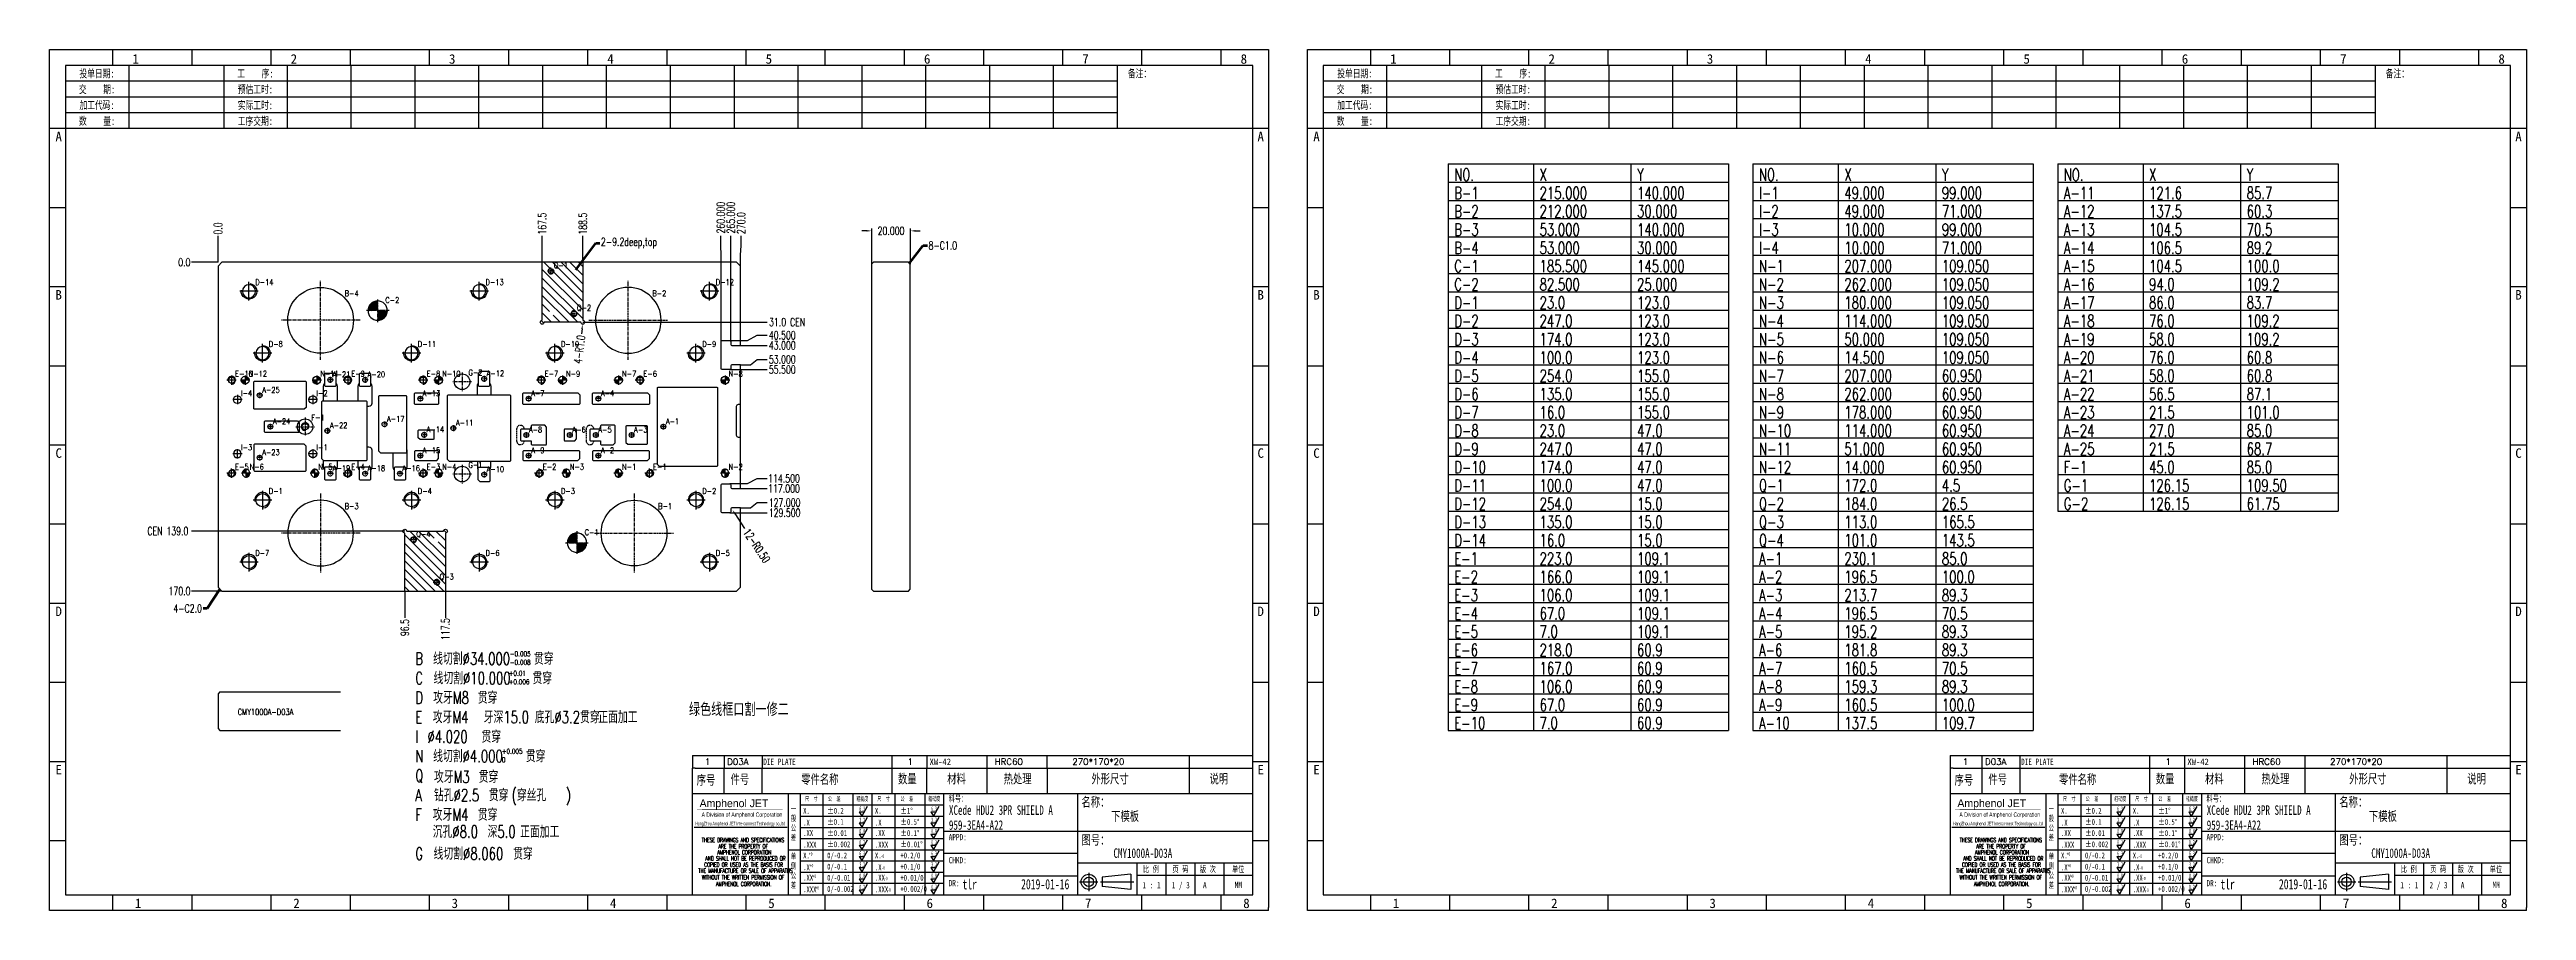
# Model space of a CAD drawing. Header units: millimetres. Extents: x -2852 to 5627, y -2271 to 1849.
# Drawn here: x 2876 to 4156, y -1221 to -776 of the extents above; entities that cross this region are included whole.
import ezdxf
from ezdxf.enums import TextEntityAlignment as Align

# ---------------------------------------------------------------- set-up
doc = ezdxf.new("R2010")
doc.units = ezdxf.units.MM
doc.header["$PDSIZE"] = 3
for name, pattern in [('CENTER', [50.8, 31.75, -6.35, 6.35, -6.35]), ('CENTER2', [1.125, 0.75, -0.125, 0.125, -0.125]), ('DASHED', [19.05, 12.7, -6.35])]:
    doc.linetypes.add(name, pattern=pattern)
for name, color, linetype in [('1', 7, 'Continuous'), ('41', 1, 'Continuous'), ('51', 1, 'CENTER2'), ('D03', 7, 'Continuous'), ('D031', 217, 'Continuous')]:
    doc.layers.add(name, color=color, linetype=linetype)
doc.styles.add('CH', font='仿宋_GB2312_0.ttf')
doc.styles.add('jet01', font='simplex.shx', dxfattribs={"width": 0.7, "bigfont": 'hztxt.shx'})
doc.styles.add('jet02', font='simplex.shx', dxfattribs={"width": 0.7})
doc.styles.add('SIMPLEX', font='SIMPLEX')
doc.styles.get("Standard").update_dxf_attribs({"font": '仿宋_GB2312_0.ttf', "width": 0.7})
doc.styles.add('TEXTSTYLE_1', font='TRIUMB.TTF')
doc.styles.add('TEXTSTYLE_2', font='TRIUM.TTF')
doc.styles.add('tk', font='', dxfattribs={"width": 0.7})
doc.styles.add('tk 2', font='仿宋_GB2312_0.ttf', dxfattribs={"width": 0.65})
doc.styles.add('tk 4', font='simplex.shx', dxfattribs={"width": 0.65, "bigfont": 'bigfont.shx'})
doc.styles.get('tk').set_extended_font_data('NSimSun')
doc.dimstyles.new('jet02', dxfattribs={"dimtxt": 3.5, "dimasz": 2.1, "dimexe": 1, "dimexo": 0, "dimgap": 0.5, "dimtad": 0, "dimtoh": 1, "dimdec": 3, "dimzin": 9, "dimdsep": 46, "dimtxsty": 'jet02', "dimcen": 0, "dimclrt": 256, "dimazin": 2, "dimtfac": 1, "dimtdec": 3, "dimtofl": 0, "dimtmove": 0, "dimatfit": 1, "dimfxl": 0, "dimarcsym": 0})

msp = doc.modelspace()

# ---------------------------------------------------------------- texts
at = {"layer": '1', "ltscale": 0.05, "style": 'jet01', "width": 0.7}
msp.add_text('CMY1000A-D03A', height=3.083124, dxfattribs=at).set_placement((2973.2656, -1119.7871))
at = {"layer": '41', "ltscale": 0.05, "style": 'jet01', "width": 0.7}
for s, height, p in [('NO.', 6.3, (3601.8926, -843.6662)), ('X', 6.3, (3645.9926, -843.6662)), ('Y', 6.3, (3696.3926, -843.6662)), ('NO.', 6.3, (3759.3926, -843.6662)), ('X', 6.3, (3803.4926, -843.6662)), ('Y', 6.3, (3853.8926, -843.6662)), ('NO.', 6.3, (3916.8926, -843.6662)), ('X', 6.3, (3960.9926, -843.6662)), ('Y', 6.3, (4011.3926, -843.6662)), ('B-1', 6.3, (3601.8926, -853.1162)), ('B-2', 6.3, (3601.8926, -862.5662)), ('215.000', 6.3, (3645.9926, -853.1162)), ('212.000', 6.3, (3645.9926, -862.5662)), ('30.000', 6.3, (3696.3926, -862.5662)), ('140.000', 6.3, (3696.3926, -853.1162)), ('I-1', 6.3, (3759.3926, -853.1162)), ('I-2', 6.3, (3759.3926, -862.5662)), ('49.000', 6.3, (3803.4926, -853.1162)), ('49.000', 6.3, (3803.4926, -862.5662)), ('99.000', 6.3, (3853.8926, -853.1162)), ('71.000', 6.3, (3853.8926, -862.5662)), ('A-11', 6.3, (3916.8926, -853.1162)), ('A-12', 6.3, (3916.8926, -862.5662)), ('121.6', 6.3, (3960.9926, -853.1162)), ('137.5', 6.3, (3960.9926, -862.5662)), ('85.7', 6.3, (4011.3926, -853.1162)), ('60.3', 6.3, (4011.3926, -862.5662)), ('B-3', 6.3, (3601.8926, -872.0162)), ('53.000', 6.3, (3645.9926, -872.0162)), ('140.000', 6.3, (3696.3926, -872.0162)), ('I-3', 6.3, (3759.3926, -872.0162)), ('10.000', 6.3, (3803.4926, -872.0162)), ('99.000', 6.3, (3853.8926, -872.0162)), ('A-13', 6.3, (3916.8926, -872.0162)), ('104.5', 6.3, (3960.9926, -872.0162)), ('70.5', 6.3, (4011.3926, -872.0162)), ('B-4', 6.3, (3601.8926, -881.4662)), ('53.000', 6.3, (3645.9926, -881.4662)), ('30.000', 6.3, (3696.3926, -881.4662)), ('I-4', 6.3, (3759.3926, -881.4662)), ('10.000', 6.3, (3803.4926, -881.4662)), ('71.000', 6.3, (3853.8926, -881.4662)), ('A-14', 6.3, (3916.8926, -881.4662)), ('106.5', 6.3, (3960.9926, -881.4662)), ('89.2', 6.3, (4011.3926, -881.4662)), ('D-14', 2.94, (2982.3101, -897.5133)), ('D-13', 2.94, (3101.3101, -897.5133)), ('Q-1', 2.94, (3136.5423, -888.7811)), ('D-12', 2.94, (3220.3101, -897.5133)), ('C-1', 6.3, (3601.8926, -890.9162)), ('C-2', 6.3, (3601.8926, -900.3662)), ('82.500', 6.3, (3645.9926, -900.3662)), ('185.500', 6.3, (3645.9926, -890.9162)), ('25.000', 6.3, (3696.3926, -900.3662)), ('145.000', 6.3, (3696.3926, -890.9162)), ('N-1', 6.3, (3759.3926, -890.9162)), ('N-2', 6.3, (3759.3926, -900.3662)), ('207.000', 6.3, (3803.4926, -890.9162)), ('262.000', 6.3, (3803.4926, -900.3662)), ('109.050', 6.3, (3853.8926, -890.9162)), ('109.050', 6.3, (3853.8926, -900.3662)), ('A-15', 6.3, (3916.8926, -890.9162)), ('A-16', 6.3, (3916.8926, -900.3662)), ('94.0', 6.3, (3960.9926, -900.3662)), ('104.5', 6.3, (3960.9926, -890.9162)), ('100.0', 6.3, (4011.3926, -890.9162)), ('109.2', 6.3, (4011.3926, -900.3662)), ('B-4', 2.94, (3028.5025, -903.3209)), ('C-2', 2.94, (3049.5172, -906.8062)), ('Q-2', 2.94, (3148.5423, -910.7811)), ('B-2', 2.94, (3187.5025, -903.3209)), ('D-1', 6.3, (3601.8926, -909.8162)), ('23.0', 6.3, (3645.9926, -909.8162)), ('123.0', 6.3, (3696.3926, -909.8162)), ('N-3', 6.3, (3759.3926, -909.8162)), ('180.000', 6.3, (3803.4926, -909.8162)), ('109.050', 6.3, (3853.8926, -909.8162)), ('A-17', 6.3, (3916.8926, -909.8162)), ('86.0', 6.3, (3960.9926, -909.8162)), ('83.7', 6.3, (4011.3926, -909.8162)), ('D-2', 6.3, (3601.8926, -919.2662)), ('247.0', 6.3, (3645.9926, -919.2662)), ('123.0', 6.3, (3696.3926, -919.2662)), ('N-4', 6.3, (3759.3926, -919.2662)), ('114.000', 6.3, (3803.4926, -919.2662)), ('109.050', 6.3, (3853.8926, -919.2662)), ('A-18', 6.3, (3916.8926, -919.2662)), ('76.0', 6.3, (3960.9926, -919.2662)), ('109.2', 6.3, (4011.3926, -919.2662)), ('D-8', 2.94, (2989.3101, -929.5133)), ('D-11', 2.94, (3066.3101, -929.5133)), ('D-10', 2.94, (3140.3101, -929.5133)), ('D-9', 2.94, (3213.3101, -929.5133)), ('D-3', 6.3, (3601.8926, -928.7162)), ('D-4', 6.3, (3601.8926, -938.1662)), ('174.0', 6.3, (3645.9926, -928.7162)), ('100.0', 6.3, (3645.9926, -938.1662)), ('123.0', 6.3, (3696.3926, -928.7162)), ('123.0', 6.3, (3696.3926, -938.1662)), ('N-5', 6.3, (3759.3926, -928.7162)), ('N-6', 6.3, (3759.3926, -938.1662)), ('50.000', 6.3, (3803.4926, -928.7162)), ('14.500', 6.3, (3803.4926, -938.1662)), ('109.050', 6.3, (3853.8926, -928.7162)), ('109.050', 6.3, (3853.8926, -938.1662)), ('A-19', 6.3, (3916.8926, -928.7162)), ('A-20', 6.3, (3916.8926, -938.1662)), ('58.0', 6.3, (3960.9926, -928.7162)), ('76.0', 6.3, (3960.9926, -938.1662)), ('60.8', 6.3, (4011.3926, -938.1662)), ('109.2', 6.3, (4011.3926, -928.7162)), ('E-10', 2.94, (2971.8959, -944.8775)), ('N-12', 2.94, (2978.8959, -944.8775)), ('N-11', 2.94, (3015.8959, -944.8775)), ('A-21', 2.94, (3022.3656, -945.2079)), ('E-9', 2.94, (3031.8959, -944.8775)), ('A-20', 2.94, (3040.3656, -945.2079)), ('E-8', 2.94, (3070.8959, -944.8775)), ('N-10', 2.94, (3078.8959, -944.8775)), ('G-2', 2.94, (3092.4813, -944.2421)), ('A-12', 2.94, (3101.8656, -944.7079)), ('E-7', 2.94, (3131.8959, -944.8775)), ('N-9', 2.94, (3142.8959, -944.8775)), ('N-7', 2.94, (3171.8959, -944.8775)), ('E-6', 2.94, (3182.8959, -944.8775)), ('N-8', 2.94, (3226.8959, -944.8775)), ('D-5', 6.3, (3601.8926, -947.6162)), ('254.0', 6.3, (3645.9926, -947.6162)), ('155.0', 6.3, (3696.3926, -947.6162)), ('N-7', 6.3, (3759.3926, -947.6162)), ('207.000', 6.3, (3803.4926, -947.6162)), ('60.950', 6.3, (3853.8926, -947.6162)), ('A-21', 6.3, (3916.8926, -947.6162)), ('58.0', 6.3, (3960.9926, -947.6162)), ('60.8', 6.3, (4011.3926, -947.6162)), ('I-4', 2.94, (2974.903, -954.9205)), ('A-25', 2.94, (2985.8656, -953.2079)), ('I-2', 2.94, (3013.903, -954.9205)), ('A-13', 2.94, (3068.8656, -954.9579)), ('A-7', 2.94, (3124.8656, -954.9579)), ('A-4', 2.94, (3160.8656, -954.9579)), ('D-6', 6.3, (3601.8926, -957.0662)), ('135.0', 6.3, (3645.9926, -957.0662)), ('155.0', 6.3, (3696.3926, -957.0662)), ('N-8', 6.3, (3759.3926, -957.0662)), ('262.000', 6.3, (3803.4926, -957.0662)), ('60.950', 6.3, (3853.8926, -957.0662)), ('A-22', 6.3, (3916.8926, -957.0662)), ('56.5', 6.3, (3960.9926, -957.0662)), ('87.1', 6.3, (4011.3926, -957.0662)), ('A-24', 2.94, (2991.3656, -969.4579)), ('F-1', 2.94, (3011.3101, -967.5133)), ('A-22', 2.94, (3020.8656, -971.6079)), ('A-17', 2.94, (3050.3656, -968.2079)), ('A-14', 2.94, (3070.8656, -973.6579)), ('A-11', 2.94, (3085.9656, -970.2079)), ('A-8', 2.94, (3123.6656, -973.7579)), ('A-6', 2.94, (3146.1856, -973.7579)), ('A-5', 2.94, (3159.5856, -973.7579)), ('A-3', 2.94, (3178.0856, -973.7579)), ('A-1', 2.94, (3194.4656, -969.4579)), ('D-7', 6.3, (3601.8926, -966.5162)), ('D-8', 6.3, (3601.8926, -975.9662)), ('23.0', 6.3, (3645.9926, -975.9662)), ('16.0', 6.3, (3645.9926, -966.5162)), ('47.0', 6.3, (3696.3926, -975.9662)), ('155.0', 6.3, (3696.3926, -966.5162)), ('N-9', 6.3, (3759.3926, -966.5162)), ('N-10', 6.3, (3759.3926, -975.9662)), ('178.000', 6.3, (3803.4926, -966.5162)), ('114.000', 6.3, (3803.4926, -975.9662)), ('60.950', 6.3, (3853.8926, -966.5162)), ('60.950', 6.3, (3853.8926, -975.9662)), ('A-23', 6.3, (3916.8926, -966.5162)), ('A-24', 6.3, (3916.8926, -975.9662)), ('21.5', 6.3, (3960.9926, -966.5162)), ('27.0', 6.3, (3960.9926, -975.9662)), ('85.0', 6.3, (4011.3926, -975.9662)), ('101.0', 6.3, (4011.3926, -966.5162)), ('I-3', 2.94, (2974.903, -982.9205)), ('A-23', 2.94, (2985.8656, -985.4579)), ('I-1', 2.94, (3013.903, -982.9205)), ('A-15', 2.94, (3068.8656, -984.4579)), ('A-9', 2.94, (3124.8656, -984.4579)), ('A-2', 2.94, (3160.8656, -984.4579)), ('D-9', 6.3, (3601.8926, -985.4162)), ('247.0', 6.3, (3645.9926, -985.4162)), ('47.0', 6.3, (3696.3926, -985.4162)), ('N-11', 6.3, (3759.3926, -985.4162)), ('51.000', 6.3, (3803.4926, -985.4162)), ('60.950', 6.3, (3853.8926, -985.4162)), ('A-25', 6.3, (3916.8926, -985.4162)), ('21.5', 6.3, (3960.9926, -985.4162)), ('68.7', 6.3, (4011.3926, -985.4162)), ('E-5', 2.94, (2971.8959, -992.9775)), ('N-6', 2.94, (2979.3959, -992.9775)), ('N-5', 2.94, (3014.8959, -992.9775)), ('A-19', 2.94, (3022.3656, -993.7079)), ('E-4', 2.94, (3031.8959, -992.9775)), ('A-18', 2.94, (3040.3656, -993.7079)), ('A-16', 2.94, (3058.3656, -993.7079)), ('E-3', 2.94, (3070.8959, -992.9775)), ('N-4', 2.94, (3078.8959, -992.9775)), ('G-1', 2.94, (3092.4813, -991.9921)), ('A-10', 2.94, (3101.8656, -994.2079)), ('E-2', 2.94, (3130.8959, -992.9775)), ('N-3', 2.94, (3144.8959, -992.9775)), ('N-1', 2.94, (3171.8959, -992.9775)), ('E-1', 2.94, (3187.8959, -992.9775)), ('N-2', 2.94, (3226.8959, -992.9775)), ('D-10', 6.3, (3601.8926, -994.8662)), ('D-11', 6.3, (3601.8926, -1004.3162)), ('174.0', 6.3, (3645.9926, -994.8662)), ('100.0', 6.3, (3645.9926, -1004.3162)), ('47.0', 6.3, (3696.3926, -994.8662)), ('47.0', 6.3, (3696.3926, -1004.3162)), ('Q-1', 6.3, (3759.3926, -1004.3162)), ('N-12', 6.3, (3759.3926, -994.8662)), ('14.000', 6.3, (3803.4926, -994.8662)), ('172.0', 6.3, (3803.4926, -1004.3162)), ('4.5', 6.3, (3853.8926, -1004.3162)), ('60.950', 6.3, (3853.8926, -994.8662)), ('G-1', 6.3, (3916.8926, -1004.3162)), ('F-1', 6.3, (3916.8926, -994.8662)), ('45.0', 6.3, (3960.9926, -994.8662)), ('126.15', 6.3, (3960.9926, -1004.3162)), ('85.0', 6.3, (4011.3926, -994.8662)), ('109.50', 6.3, (4011.3926, -1004.3162)), ('D-1', 2.94, (2989.3101, -1005.5133)), ('B-3', 2.94, (3028.5025, -1013.3209)), ('D-4', 2.94, (3066.3101, -1005.5133)), ('D-3', 2.94, (3140.3101, -1005.5133)), ('B-1', 2.94, (3190.5025, -1013.3209)), ('D-2', 2.94, (3213.3101, -1005.5133)), ('D-12', 6.3, (3601.8926, -1013.7662)), ('254.0', 6.3, (3645.9926, -1013.7662)), ('15.0', 6.3, (3696.3926, -1013.7662)), ('Q-2', 6.3, (3759.3926, -1013.7662)), ('184.0', 6.3, (3803.4926, -1013.7662)), ('26.5', 6.3, (3853.8926, -1013.7662)), ('G-2', 6.3, (3916.8926, -1013.7662)), ('126.15', 6.3, (3960.9926, -1013.7662)), ('61.75', 6.3, (4011.3926, -1013.7662)), ('C-1', 2.94, (3152.5172, -1026.8062)), ('D-13', 6.3, (3601.8926, -1023.2162)), ('135.0', 6.3, (3645.9926, -1023.2162)), ('15.0', 6.3, (3696.3926, -1023.2162)), ('Q-3', 6.3, (3759.3926, -1023.2162)), ('113.0', 6.3, (3803.4926, -1023.2162)), ('165.5', 6.3, (3853.8926, -1023.2162)), ('D-7', 2.94, (2982.3101, -1037.5133)), ('Q-4', 2.94, (3065.5423, -1027.7811)), ('D-6', 2.94, (3101.3101, -1037.5133)), ('D-5', 2.94, (3220.3101, -1037.5133)), ('D-14', 6.3, (3601.8926, -1032.6662)), ('E-1', 6.3, (3601.8926, -1042.1162)), ('223.0', 6.3, (3645.9926, -1042.1162)), ('16.0', 6.3, (3645.9926, -1032.6662)), ('15.0', 6.3, (3696.3926, -1032.6662)), ('109.1', 6.3, (3696.3926, -1042.1162)), ('A-1', 6.3, (3759.3926, -1042.1162)), ('Q-4', 6.3, (3759.3926, -1032.6662)), ('230.1', 6.3, (3803.4926, -1042.1162)), ('101.0', 6.3, (3803.4926, -1032.6662)), ('85.0', 6.3, (3853.8926, -1042.1162)), ('143.5', 6.3, (3853.8926, -1032.6662)), ('Q-3', 2.94, (3077.5423, -1049.7811)), ('E-2', 6.3, (3601.8926, -1051.5662)), ('166.0', 6.3, (3645.9926, -1051.5662)), ('109.1', 6.3, (3696.3926, -1051.5662)), ('A-2', 6.3, (3759.3926, -1051.5662)), ('196.5', 6.3, (3803.4926, -1051.5662)), ('100.0', 6.3, (3853.8926, -1051.5662)), ('E-3', 6.3, (3601.8926, -1061.0162)), ('106.0', 6.3, (3645.9926, -1061.0162)), ('109.1', 6.3, (3696.3926, -1061.0162)), ('A-3', 6.3, (3759.3926, -1061.0162)), ('213.7', 6.3, (3803.4926, -1061.0162)), ('89.3', 6.3, (3853.8926, -1061.0162)), ('E-4', 6.3, (3601.8926, -1070.4662)), ('E-5', 6.3, (3601.8926, -1079.9162)), ('7.0', 6.3, (3645.9926, -1079.9162)), ('67.0', 6.3, (3645.9926, -1070.4662)), ('109.1', 6.3, (3696.3926, -1070.4662)), ('109.1', 6.3, (3696.3926, -1079.9162)), ('A-4', 6.3, (3759.3926, -1070.4662)), ('A-5', 6.3, (3759.3926, -1079.9162)), ('196.5', 6.3, (3803.4926, -1070.4662)), ('195.2', 6.3, (3803.4926, -1079.9162)), ('70.5', 6.3, (3853.8926, -1070.4662)), ('89.3', 6.3, (3853.8926, -1079.9162)), ('B', 6.3, (3064.9891, -1093.8406)), ('线切割%%c34.000', 6.3, (3074.2291, -1093.8406)), ('-0.005', 2.52, (3113.9191, -1089.4306)), ('贯穿', 6.3, (3126.3091, -1093.8406)), ('E-6', 6.3, (3601.8926, -1089.3662)), ('218.0', 6.3, (3645.9926, -1089.3662)), ('60.9', 6.3, (3696.3926, -1089.3662)), ('A-6', 6.3, (3759.3926, -1089.3662)), ('181.8', 6.3, (3803.4926, -1089.3662)), ('89.3', 6.3, (3853.8926, -1089.3662)), ('C', 6.3, (3064.9891, -1103.9206)), ('线切割%%c10.000', 6.3, (3074.4391, -1103.9206)), ('+0.01', 2.52, (3113.2891, -1099.5106)), ('-0.008', 2.52, (3113.9191, -1093.8406)), ('贯穿', 6.3, (3125.5951, -1103.9206)), ('E-7', 6.3, (3601.8926, -1098.8162)), ('167.0', 6.3, (3645.9926, -1098.8162)), ('60.9', 6.3, (3696.3926, -1098.8162)), ('A-7', 6.3, (3759.3926, -1098.8162)), ('160.5', 6.3, (3803.4926, -1098.8162)), ('70.5', 6.3, (3853.8926, -1098.8162)), ('D', 6.3, (3064.9891, -1114.0006)), ('攻牙M8', 6.3, (3074.2291, -1114.0006)), ('贯穿', 6.3, (3097.3291, -1114.0006)), ('+0.006', 2.52, (3113.2891, -1103.9206)), ('E-8', 6.3, (3601.8926, -1108.2662)), ('E-9', 6.3, (3601.8926, -1117.7162)), ('67.0', 6.3, (3645.9926, -1117.7162)), ('106.0', 6.3, (3645.9926, -1108.2662)), ('60.9', 6.3, (3696.3926, -1108.2662)), ('60.9', 6.3, (3696.3926, -1117.7162)), ('A-8', 6.3, (3759.3926, -1108.2662)), ('A-9', 6.3, (3759.3926, -1117.7162)), ('159.3', 6.3, (3803.4926, -1108.2662)), ('160.5', 6.3, (3803.4926, -1117.7162)), ('89.3', 6.3, (3853.8926, -1108.2662)), ('100.0', 6.3, (3853.8926, -1117.7162)), ('E', 6.3, (3064.9891, -1124.0806)), ('攻牙M4', 6.3, (3074.0191, -1124.0806)), (' 牙深15.0 底孔%%c3.2贯穿', 6.3, (3097.3291, -1124.0806)), ('正面加工', 6.3, (3159.5602, -1124.0806)), ('E-10', 6.3, (3601.8926, -1127.1662)), ('7.0', 6.3, (3645.9926, -1127.1662)), ('60.9', 6.3, (3696.3926, -1127.1662)), ('A-10', 6.3, (3759.3926, -1127.1662)), ('137.5', 6.3, (3803.4926, -1127.1662)), ('109.7', 6.3, (3853.8926, -1127.1662)), ('I', 6.3, (3064.9891, -1134.1606)), ('N', 6.3, (3064.9891, -1144.2406)), ('%%c4.020', 6.3, (3071.2891, -1134.1606)), ('线切割%%c4.000', 6.3, (3074.2291, -1144.2406)), ('贯穿', 6.3, (3099.2191, -1134.1606)), ('+0.005', 2.52, (3109.7191, -1139.8306)), ('贯穿', 6.3, (3122.1091, -1144.2406)), ('Q', 6.3, (3064.9891, -1154.3206)), ('攻牙M3', 6.3, (3074.6491, -1154.9206)), ('贯穿', 6.3, (3097.7491, -1154.9206)), ('0', 2.52, (3109.7191, -1144.2406)), ('A', 6.3, (3064.9891, -1164.4006)), ('钻孔%%c2.5', 6.3, (3074.6491, -1164.4006)), ('贯穿', 6.3, (3102.9991, -1164.4006)), ('(穿丝孔   )', 6.3, (3114.7955, -1164.4006)), ('F', 6.3, (3064.9891, -1174.4806)), ('攻牙M4', 6.3, (3074.0191, -1174.4806)), ('沉孔%%c8.0', 6.3, (3074.0191, -1183.3006)), ('贯穿', 6.3, (3097.3291, -1174.4806)), ('深5.0', 6.3, (3102.3691, -1183.3006)), ('正面加工', 6.3, (3119.1691, -1183.3006)), ('G', 6.3, (3064.9891, -1194.6406)), ('线切割%%c8.060', 6.3, (3074.4391, -1194.6406)), ('贯穿', 6.3, (3115.5991, -1194.6406))]:
    msp.add_text(s, height=height, dxfattribs=at).set_placement(p)
at = {"layer": '41', "ltscale": 0.05, "char_height": 4.2, "style": 'jet02'}
for s, insert, attachment_point in [('2-9.2deep,top', (3160.9326, -875.8711), 4), ('8-C1.0', (3330.2353, -877.0844), 4), ('4-C2.0', (2954.7362, -1064.725), 6)]:
    msp.add_mtext(s, dxfattribs=dict(at, insert=insert, attachment_point=attachment_point))
at = {"layer": '41', "color": 3, "ltscale": 0.05, "insert": (3206.4436, -1117.0326), "char_height": 6, "attachment_point": 4, "style": 'jet02'}
msp.add_mtext('{\\fSimSun|b0|i0|c134|p54;绿色线框口割一修二}', dxfattribs=at)

# ---------------------------------------------------------------- blocks, each defined once
blk = doc.blocks.new('A3-N')
at = {"layer": '1', "color": 1}
for p, q in [((0, 0), (0, 296.73)), ((0, 296.73), (420, 296.73)), ((21.82, 291.27), (21.82, 296.73)), ((49.09, 291.27), (49.09, 296.73)), ((76.36, 291.27), (76.36, 296.73)), ((103.64, 291.27), (103.64, 296.73)), ((103.64, 291.27), (103.64, 296.73)), ((103.64, 291.27), (103.64, 296.73)), ((130.91, 291.27), (130.91, 296.73)), ((158.18, 291.27), (158.18, 296.73)), ((185.45, 291.27), (185.45, 296.73)), ((212.73, 291.27), (212.73, 296.73)), ((240, 291.27), (240, 296.73)), ((267.27, 291.27), (267.27, 296.73)), ((294.55, 291.27), (294.55, 296.73)), ((321.82, 291.27), (321.82, 296.73)), ((349.09, 291.27), (349.09, 296.73)), ((376.36, 291.27), (376.36, 296.73)), ((403.64, 291.27), (403.64, 296.73)), ((420, 296.73), (420, 1)), ((5.45, 269.45), (0, 269.45)), ((420, 269.45), (414.55, 269.45)), ((5.45, 242.18), (0, 242.18)), ((420, 242.18), (414.55, 242.18)), ((5.45, 214.91), (0, 214.91)), ((420, 214.91), (414.55, 214.91)), ((5.45, 187.64), (0, 187.64)), ((420, 187.64), (414.55, 187.64)), ((5.45, 160.36), (0, 160.36)), ((420, 160.36), (414.55, 160.36)), ((5.45, 133.09), (0, 133.09)), ((420, 133.09), (414.55, 133.09)), ((5.45, 105.82), (0, 105.82)), ((420, 105.82), (414.55, 105.82)), ((5.45, 78.55), (0, 78.55)), ((420, 78.55), (414.55, 78.55)), ((5.45, 51.27), (0, 51.27)), ((420, 51.27), (414.55, 51.27)), ((222.45, 49.09), (221.45, 49.09)), ((221.45, 49.09), (221.45, 40.36)), ((222.45, 49.09), (414.55, 49.09)), ((232.36, 49.09), (232.36, 40.36)), ((245.45, 49.09), (245.45, 40.36)), ((290.18, 49.09), (290.18, 40.36)), ((302.18, 49.09), (302.18, 40.36)), ((322.91, 49.09), (322.91, 40.36)), ((343.64, 49.09), (343.64, 40.36)), ((392.73, 40.36), (392.73, 49.09)), ((258.55, 40.36), (258.55, 5.44)), ((266.45, 40.36), (266.45, 5.44)), ((276.78, 40.36), (276.78, 5.45)), ((291.18, 40.36), (291.18, 5.45)), ((301.51, 40.37), (301.51, 5.46)), ((308.01, 40.36), (308.01, 5.45)), ((354.09, 40.36), (354.09, 5.45)), ((308.01, 32.39), (258.55, 32.39)), ((308.01, 28.54), (258.55, 28.54)), ((414.55, 27.27), (308.01, 27.27)), ((5.45, 24), (0, 24)), ((308.01, 24.69), (258.55, 24.69)), ((354.09, 19.63), (308.01, 19.63)), ((420, 24), (414.55, 24)), ((308.01, 16.99), (258.55, 16.99)), ((308.01, 13.14), (258.55, 13.14)), ((308.01, 9.29), (258.55, 9.29)), ((308.01, 11.99), (354.09, 11.99)), ((414.55, 16.36), (354.09, 16.36)), ((372.51, 12.49), (362.69, 11.5)), ((362.69, 11.5), (362.69, 8.23)), ((372.51, 12.49), (372.51, 7.25)), ((374.55, 16.36), (374.55, 5.45)), ((414.55, 12), (374.55, 12)), ((384.55, 16.36), (384.55, 5.45)), ((394.55, 16.36), (394.55, 5.45)), ((404.55, 16.36), (404.55, 5.45)), ((1, 0), (0, 0)), ((420, 0), (1, 0)), ((21.82, 0), (21.82, 5.45)), ((49.09, 0), (49.09, 5.45)), ((76.36, 0), (76.36, 5.45)), ((103.64, 0), (103.64, 5.45)), ((130.91, 0), (130.91, 5.45)), ((158.18, 0), (158.18, 5.45)), ((185.45, 0), (185.45, 5.45)), ((212.73, 0), (212.73, 5.45)), ((240, 0), (240, 5.45)), ((267.27, 0), (267.27, 5.45)), ((294.55, 0), (294.55, 5.45)), ((321.82, 0), (321.82, 5.45)), ((349.09, 0), (349.09, 5.45)), ((372.51, 7.25), (362.69, 8.23)), ((376.36, 0), (376.36, 5.45)), ((403.64, 0), (403.64, 5.45)), ((420, 0), (420, 1))]:
    blk.add_line(p, q, dxfattribs=at)
at = {"layer": '1'}
for p, q in [((414.55, 278.18), (414.55, 284.73)), ((221.45, 40.36), (221.45, 5.45)), ((221.45, 40.36), (414.55, 40.36)), ((221.45, 40.36), (414.55, 40.36)), ((254.41, 40.36), (254.41, 5.45)), ((308.01, 36.24), (258.55, 36.24)), ((283.28, 40.36), (283.28, 5.45)), ((222.08, 28.67), (254.12, 28.67)), ((308.01, 20.84), (254.41, 20.84))]:
    blk.add_line(p, q, dxfattribs=at)
at = {"layer": '1', "color": 1, "ltscale": 0.05}
for p, q in [((281.68, 35.84), (279.79, 32.56)), ((306.41, 35.84), (304.52, 32.56)), ((278.93, 34.04), (279.79, 32.56)), ((278.93, 34.04), (280.65, 34.04)), ((278.93, 30.19), (279.79, 28.71)), ((278.93, 30.19), (280.65, 30.19)), ((278.93, 26.34), (279.79, 24.86)), ((278.93, 26.34), (280.65, 26.34)), ((281.68, 31.99), (279.79, 28.71)), ((281.68, 28.14), (279.79, 24.86)), ((303.66, 34.05), (304.52, 32.56)), ((303.66, 34.05), (305.38, 34.05)), ((303.66, 30.2), (305.38, 30.2)), ((303.66, 30.2), (304.52, 28.71)), ((303.66, 26.35), (304.52, 24.86)), ((303.66, 26.35), (305.38, 26.35)), ((306.41, 31.99), (304.52, 28.71)), ((306.41, 28.14), (304.52, 24.86)), ((278.93, 22.49), (280.65, 22.49)), ((278.93, 22.49), (279.79, 21.01)), ((278.93, 18.66), (279.79, 17.17)), ((278.93, 18.66), (280.65, 18.66)), ((281.68, 24.29), (279.79, 21.01)), ((281.68, 20.45), (279.79, 17.17)), ((303.66, 22.5), (305.38, 22.5)), ((303.66, 22.5), (304.52, 21.01)), ((303.66, 18.66), (304.52, 17.18)), ((303.66, 18.66), (305.38, 18.66)), ((306.41, 24.29), (304.52, 21.01)), ((306.41, 20.46), (304.52, 17.18)), ((278.93, 14.81), (280.65, 14.81)), ((278.93, 14.81), (279.79, 13.32)), ((278.93, 10.96), (279.79, 9.47)), ((278.93, 10.96), (280.65, 10.96)), ((281.68, 16.6), (279.79, 13.32)), ((281.68, 12.75), (279.79, 9.47)), ((281.68, 8.9), (279.79, 5.62)), ((303.66, 14.81), (305.38, 14.81)), ((303.66, 14.81), (304.52, 13.33)), ((303.66, 10.96), (304.52, 9.48)), ((303.66, 10.96), (305.38, 10.96)), ((306.41, 16.61), (304.52, 13.33)), ((306.41, 12.76), (304.52, 9.48)), ((306.41, 8.91), (304.52, 5.63)), ((278.93, 7.11), (279.79, 5.62)), ((278.93, 7.11), (280.65, 7.11)), ((303.66, 7.11), (305.38, 7.11)), ((303.66, 7.11), (304.52, 5.63))]:
    blk.add_line(p, q, dxfattribs=at)
at = {"layer": '1', "color": 1, "ltscale": 0.1}
for p, q in [((354.86, 9.87), (361.17, 9.87)), ((358.01, 13.02), (358.01, 6.71)), ((362.03, 9.87), (373.54, 9.87))]:
    blk.add_line(p, q, dxfattribs=at)
at = {"layer": '1'}
blk.add_lwpolyline([(221.45, 5.45), (414.55, 5.45), (414.55, 291.27), (5.45, 291.27), (5.45, 5.45), (414.55, 5.45)], dxfattribs=at)
at = {"layer": '1', "color": 7, "linetype": 'Continuous', "const_width": 0.123}
blk.add_lwpolyline([(223.11, 34.74), (252.6, 34.76)], dxfattribs=at)
at = {"layer": '1', "color": 1}
for radius in [2.62, 1.64]:
    blk.add_circle((358.01, 9.87), radius, dxfattribs=at)
at = {"layer": '41'}
for p, q in [((27.27, 291.27), (27.27, 269.45)), ((60, 291.27), (60, 269.45)), ((81.82, 291.27), (81.82, 269.45)), ((103.82, 291.27), (103.82, 269.45)), ((125.82, 291.27), (125.82, 269.45)), ((147.82, 291.27), (147.82, 269.45)), ((169.82, 291.27), (169.82, 269.45)), ((191.82, 291.27), (191.82, 269.45)), ((213.82, 291.27), (213.82, 269.45)), ((235.82, 291.27), (235.82, 269.45)), ((257.82, 291.27), (257.82, 269.45)), ((279.82, 291.27), (279.82, 269.45)), ((301.82, 291.27), (301.82, 269.45)), ((323.82, 291.27), (323.82, 269.45)), ((345.82, 291.27), (345.82, 269.45)), ((367.82, 291.27), (367.82, 269.45)), ((367.82, 285.82), (5.45, 285.82)), ((367.82, 280.36), (5.45, 280.36)), ((367.82, 274.91), (5.45, 274.91)), ((414.55, 269.45), (5.45, 269.45))]:
    blk.add_line(p, q, dxfattribs=at)
at = {"layer": '1', "style": 'tk', "width": 0.7}
for s, p in [('投单日期:', (16.36, 288.55)), ('工    序:', (70.91, 288.55)), ('备注：', (375.51, 288.55)), ('交    期:', (16.36, 283.09)), ('预估工时:', (70.91, 283.09)), ('加工代码:', (16.36, 277.64)), ('数    量:', (16.36, 272.18)), ('工序交期:', (70.91, 272.18)), ('实际工时:', (70.91, 277.64))]:
    blk.add_text(s, height=2.727, dxfattribs=at).set_placement(p, align=Align.MIDDLE)
at = {"layer": '1', "color": 1}
for s, p in [('1', (29.64, 295.11)), ('2', (84.18, 295.11)), ('3', (138.73, 295.11)), ('4', (193.27, 295.11)), ('5', (247.82, 295.11)), ('6', (302.36, 295.11)), ('7', (356.91, 295.11)), ('8', (411.45, 295.11)), ('1', (30.53, 4.11)), ('2', (85.08, 4.11)), ('3', (139.62, 4.11)), ('4', (194.17, 4.11)), ('5', (248.72, 4.11)), ('6', (303.26, 4.11)), ('7', (357.81, 4.11)), ('8', (412.35, 4.11))]:
    blk.add_text(s, height=3.27, dxfattribs=at).set_placement(p, align=Align.TOP_CENTER)
for s, p in [('A', (2.04, 268.36)), ('B', (2.04, 213.82)), ('C', (2.04, 159.27)), ('D', (2.04, 104.73)), ('E', (2.04, 50.18))]:
    blk.add_text(s, height=3.27, dxfattribs=at).set_placement(p, align=Align.TOP_LEFT)
for s, p in [('A', (418.37, 268.36)), ('B', (418.37, 213.82)), ('C', (418.37, 159.27)), ('D', (418.37, 104.73)), ('E', (418.37, 50.18))]:
    blk.add_text(s, height=3.27, dxfattribs=at).set_placement(p, align=Align.TOP_RIGHT)
at = {"layer": '1', "color": 1, "style": 'tk 2', "width": 0.7}
for s, height, p in [('序号', 3.273, (222.96, 43.34)), ('件号', 3.273, (234.62, 43.61)), ('零件名称', 3.273, (258.97, 43.61)), ('数量', 3.273, (292.3, 43.78)), ('材料', 3.273, (309.27, 43.78)), ('热处理', 3.273, (328.71, 43.78)), ('外形尺寸', 3.273, (358.94, 43.78)), ('说明', 3.273, (399.61, 43.78)), ('料号：', 2.182, (309.77, 37.46)), ('名称：', 3.273, (355.52, 35.79)), ('图号：', 3.273, (355.52, 22.7)), ('比 例', 2.182, (376.69, 13.18)), ('页 码', 2.182, (386.85, 13.18)), ('版 次', 2.182, (396.31, 13.18)), ('单位', 2.182, (407.35, 13.18))]:
    blk.add_text(s, height=height, dxfattribs=at).set_placement(p)
at = {"layer": '1', "color": 7, "linetype": 'Continuous', "style": 'TEXTSTYLE_1'}
blk.add_text('Amphenol JET', height=2.7, dxfattribs=at).set_placement((223.96, 35.61))
at = {"layer": '1', "color": 1, "style": 'tk 2', "width": 0.7}
for s, p in [('X.', (259.64, 34.37)), ('%%P0.2', (267.9, 34.37)), ('X.', (284.37, 34.37)), ('%%P1%%D', (293.12, 34.37)), ('.X', (259.64, 30.28)), ('.XX', (259.64, 26.71)), ('%%P0.1', (267.9, 30.52)), ('%%P0.01', (267.9, 26.67)), ('.X', (284.37, 30.28)), ('.XX', (284.37, 26.71)), ('%%P0.5%%D', (293.12, 30.52)), ('%%P0.1%%D', (293.12, 26.67)), ('X.', (259.64, 18.97)), ('.XXX', (259.64, 22.68)), ('0/-0.2', (267.9, 18.97)), ('%%P0.002', (267.9, 22.82)), ('X.', (284.37, 18.97)), ('.XXX', (284.37, 22.68)), ('+0.2/0', (293.12, 18.97)), ('%%P0.01%%D', (293.12, 22.82)), ('.X', (259.64, 14.88)), ('.XX', (259.64, 11.31)), ('0/-0.1', (267.9, 15.12)), ('0/-0.01', (267.9, 11.27)), ('0/-0.002', (267.9, 7.42)), ('.X', (284.37, 14.88)), ('.XX', (284.37, 11.31)), ('+0.1/0', (293.12, 15.12)), ('+0.01/0', (293.12, 11.27)), ('+0.002/0', (293.12, 7.42)), ('.XXX', (259.64, 7.28)), ('.XXX', (284.37, 7.28))]:
    blk.add_text(s, height=2, dxfattribs=at).set_placement(p, align=Align.MIDDLE_LEFT)
at = {"layer": '1', "color": 1, "ltscale": 0.05, "style": 'tk 2', "width": 0.5}
for s, p in [('6.3', (279.01, 34.26)), ('6.3', (303.74, 34.27)), ('3.2', (279.01, 30.41)), ('0.8', (279.01, 26.56)), ('3.2', (303.74, 30.42)), ('0.8', (303.74, 26.57)), ('0.2', (279.01, 22.71)), ('6.3', (279.01, 18.87)), ('0.2', (303.74, 22.72)), ('6.3', (303.74, 18.88)), ('3.2', (279.01, 15.02)), ('0.8', (279.01, 11.17)), ('0.2', (279.01, 7.32)), ('3.2', (303.74, 15.03)), ('0.8', (303.74, 11.18)), ('0.2', (303.74, 7.33))]:
    blk.add_text(s, height=1.6, dxfattribs=at).set_placement(p)
at = {"layer": '1', "color": 7, "linetype": 'Continuous'}
for s, height, style, width, p in [('HangZhou Amphenol JET Interconnect Technology co.,ltd ', 1.2, 'TEXTSTYLE_2', 0.6, (222.47, 29.36)), ('A Division of Amphenol Corporation', 1.5, 'TEXTSTYLE_2', 0.7, (224.64, 32.29)), ('THESE DRAWINGS AND SPECIFICATIONS', 1.5, 'tk 4', 0.6, (224.73, 23.52)), ('AND SHALL NOT BE REPRODUCED OR', 1.5, 'tk 4', 0.6, (225.95, 17.17)), ('AMPHENOL CORPORATION', 1.5, 'tk 4', 0.6, (230.04, 19.27)), ('ARE THE PROPERTY OF', 1.5, 'tk 4', 0.6, (230.45, 21.35)), ('THE MANUFACTURE OR SALE OF APPARATUS', 1.5, 'tk 4', 0.6, (223.5, 12.92)), ('WITHOUT THE WRITTEN PERMISSION OF', 1.5, 'tk 4', 0.6, (224.73, 10.67)), ('COPIED OR USED AS THE BASIS FOR', 1.5, 'tk 4', 0.6, (225.54, 15.02)), ('AMPHENOL CORPORATION.', 1.5, 'tk 4', 0.6, (229.63, 8.4))]:
    blk.add_text(s, height=height, dxfattribs=dict(at, style=style, width=width)).set_placement(p)
at = {"layer": '1', "style": 'tk 2', "width": 0.7}
for s, p in [('APPD:', (309.77, 24.21)), ('CHKD:', (309.77, 16.27)), ('DR:', (309.77, 8.35))]:
    blk.add_text(s, height=2.182, dxfattribs=at).set_placement(p)
at = {"layer": '1', "color": 7, "style": 'tk 2', "width": 0.7}
blk.add_text('MM', height=2.182, dxfattribs=at).set_placement((408.31, 7.75))
at = {"layer": '1', "ltscale": 0.05, "char_height": 2, "width": 2.5195, "attachment_point": 1, "style": 'tk 2'}
for s, insert in [('一般公差', (255.39, 36.11)), ('单侧公差', (255.39, 19.71))]:
    blk.add_mtext(s, dxfattribs=dict(at, insert=insert))
at = {"layer": '1', "color": 1, "ltscale": 0.05, "char_height": 1.5, "width": 6.3627, "attachment_point": 1, "style": 'tk 2'}
for s, insert in [('尺  寸', (260.31, 39.25)), ('公  差', (268.17, 39.25)), ('粗糙度', (277.98, 39.25)), ('尺  寸', (285.2, 39.25)), ('公  差', (293.18, 39.25)), ('粗糙度', (302.71, 39.26))]:
    blk.add_mtext(s, dxfattribs=dict(at, insert=insert))
at = {"layer": '1', "color": 1, "ltscale": 0.05, "char_height": 1.2, "width": 5.1396, "attachment_point": 1, "line_spacing_factor": 0.8, "style": 'tk 2'}
for s, insert in [('+0', (261.58, 20.13)), ('-0', (286.31, 19.33)), ('+0', (261.88, 16.09)), ('+0', (262.79, 12.45)), ('-0', (286.61, 15.29)), ('-0', (287.51, 11.65)), ('+0', (263.87, 8.44)), ('-0', (288.59, 7.64))]:
    blk.add_mtext(s, dxfattribs=dict(at, insert=insert))
at = {"layer": '1', "style": 'tk 2', "width": 0.7}
for tag, p in [('PATR-NO1', (309.84, 32.96)), ('TITLE', (365.74, 30.9)), ('PATR-NO2', (309.84, 27.81)), ('DWG-NO:', (366.54, 18.14))]:
    blk.add_attdef(tag, p, '', height=3.27, dxfattribs=at)
at = {"layer": '1', "color": 1, "style": 'tk 2', "width": 0.7}
for tag, p in [('DRAW', (314.55, 7.27)), ('DATE', (334.72, 7.32))]:
    blk.add_attdef(tag, p, '', height=3.49, dxfattribs=at)
at = {"layer": '1', "style": 'tk 2', "width": 0.7}
for tag, p in [('SCALE', (376.55, 8.73)), ('SHEET', (386.6, 8.72)), ('REV', (397.38, 8.73))]:
    blk.add_attdef(tag, text='', height=2.18, dxfattribs=at).set_placement(p, align=Align.MIDDLE_LEFT)
blk = doc.blocks.new('FB3')
at = {"layer": '1', "color": 1}
for p, q in [((0, 4.36), (193.09, 4.36)), ((0, 4.36), (0, 0)), ((10.91, 4.36), (10.91, 0)), ((24, 4.36), (24, 0)), ((68.73, 4.36), (68.73, 0)), ((80.73, 4.36), (80.73, 0)), ((101.45, 4.36), (101.45, 0)), ((122.18, 4.36), (122.18, 0)), ((171.27, 0), (171.27, 4.36))]:
    blk.add_line(p, q, dxfattribs=at)
at = {"layer": '1'}
for tag, style, p in [('ITEM', 'SIMPLEX', (4.36, 2.18)), ('PARTNO', 'SIMPLEX', (12, 2.18)), ('QTY', 'SIMPLEX', (74.18, 2.18)), ('MATL', 'CH', (81.72, 2.18)), ('FINISH', 'SIMPLEX', (104.17, 2.18)), ('SPEC', 'SIMPLEX', (130.91, 2.18)), ('REMARK', 'SIMPLEX', (174.06, 2.18))]:
    blk.add_attdef(tag, text='', height=2.18, dxfattribs=dict(at, style=style)).set_placement(p, align=Align.MIDDLE_LEFT)
at = {"layer": '1', "style": 'tk', "width": 0.7}
blk.add_attdef('DIE', text='', height=2.18, dxfattribs=at).set_placement((24.43, 2.18), align=Align.MIDDLE_LEFT)
blk = doc.blocks.new('A$C3132396')
at = {"layer": 'D03', "color": 6, "linetype": 'CENTER', "ltscale": 0.05}
for p, q in [((4.836, 0), (-4.836, 0)), ((0, 4.836), (0, -4.836))]:
    blk.add_line(p, q, dxfattribs=at)
at = {"layer": 'D03', "linetype": 'Continuous', "ltscale": 0.05}
blk.add_circle((0, 0), 4.03, dxfattribs=at)
blk = doc.blocks.new('A$C1652144')
at = {"layer": 'D03', "color": 6, "linetype": 'CENTER', "ltscale": 0.05}
for p, q in [((4.8, 0), (-4.8, 0)), ((0, 4.8), (0, -4.8))]:
    blk.add_line(p, q, dxfattribs=at)
at = {"layer": 'D03', "linetype": 'Continuous', "ltscale": 0.05}
for radius in [4, 1.65]:
    blk.add_circle((0, 0), radius, dxfattribs=at)
at = {"layer": 'D03', "color": 3, "linetype": 'Continuous', "ltscale": 0.05}
blk.add_arc((0, 0), 2, 275.0197, 189.0761, dxfattribs=at)
blk = doc.blocks.new('D03-FL8')
at = {"layer": 'D03', "color": 6, "linetype": 'CENTER'}
for p, q in [((2.412, 0), (-2.412, 0)), ((0, 2.412), (0, -2.412))]:
    blk.add_line(p, q, dxfattribs=at)
at = {"layer": 'D03', "linetype": 'Continuous'}
blk.add_circle((0, 0), 2.01, dxfattribs=at)
blk = doc.blocks.new('D03-POST20')
at = {"layer": 'D03', "color": 6, "linetype": 'CENTER', "ltscale": 0.05}
for p, q in [((0, 20.4), (0, -20.4)), ((20.4, 0), (-20.4, 0))]:
    blk.add_line(p, q, dxfattribs=at)
at = {"layer": 'D03', "linetype": 'Continuous', "ltscale": 0.05}
blk.add_circle((0, 0), 17, dxfattribs=at)
blk = doc.blocks.new('D03-PIN10')
at = {"layer": 'D03', "color": 6, "linetype": 'CENTER', "ltscale": 0.05}
for p, q in [((6, 0), (-6, 0)), ((0, 6), (0, -6))]:
    blk.add_line(p, q, dxfattribs=at)
at = {"layer": 'D03', "linetype": 'Continuous', "ltscale": 0.05}
blk.add_circle((0, 0), 5, dxfattribs=at)
blk = doc.blocks.new('D03-M3')
at = {"layer": 'D03', "color": 6, "linetype": 'CENTER', "ltscale": 0.05}
for p, q in [((1.8, 0), (-1.8, 0)), ((0, 1.8), (0, -1.8))]:
    blk.add_line(p, q, dxfattribs=at)
at = {"layer": 'D03', "linetype": 'Continuous', "ltscale": 0.05}
blk.add_circle((0, 0), 1.25, dxfattribs=at)
at = {"layer": 'D03', "color": 3, "linetype": 'Continuous', "ltscale": 0.05}
blk.add_arc((0, 0), 1.5, 275.0197, 189.0761, dxfattribs=at)
blk = doc.blocks.new('D03-M4')
at = {"layer": 'D03', "color": 6, "linetype": 'CENTER'}
for p, q in [((2.4, 0), (-2.4, 0)), ((0, 2.4), (0, -2.4))]:
    blk.add_line(p, q, dxfattribs=at)
at = {"layer": 'D03', "linetype": 'Continuous'}
blk.add_circle((0, 0), 1.6, dxfattribs=at)
at = {"layer": 'D03', "color": 3, "linetype": 'Continuous'}
blk.add_arc((0, 0), 2, 275.0197, 189.0761, dxfattribs=at)
blk = doc.blocks.new('D03-DL4')
at = {"layer": 'D03', "color": 6, "linetype": 'CENTER'}
for p, q in [((2.4, 0), (-2.4, 0)), ((0, 2.4), (0, -2.4))]:
    blk.add_line(p, q, dxfattribs=at)
at = {"layer": 'D03', "linetype": 'Continuous'}
blk.add_circle((0, 0), 2, dxfattribs=at)
blk = doc.blocks.new('D03-L8')
at = {"layer": 'D03', "color": 6, "linetype": 'CENTER'}
for p, q in [((4.8, 0), (-4.8, 0)), ((0, 4.8), (0, -4.8))]:
    blk.add_line(p, q, dxfattribs=at)
at = {"layer": 'D03', "linetype": 'Continuous'}
blk.add_circle((0, 0), 3.4, dxfattribs=at)
at = {"layer": 'D03', "color": 3, "linetype": 'Continuous'}
blk.add_arc((0, 0), 4, 275.0197, 189.0761, dxfattribs=at)
blk = doc.blocks.new('WCS')
at = {"layer": '1', "color": 6, "linetype": 'CENTER', "ltscale": 0.05}
for p, q in [((1.5, 0), (-1.5, 0)), ((0, 1.5), (0, -1.5))]:
    blk.add_line(p, q, dxfattribs=at)
at = {"layer": '1', "linetype": 'Continuous', "ltscale": 0.05}
blk.add_circle((0, 0), 1.25, dxfattribs=at)
blk = doc.blocks.new('*D4870')
at = {"layer": '41', "ltscale": 0.05}
blk.add_line((435.5, 2207.7), (430.4, 2215.3), dxfattribs=at)
blk.add_solid([(430.8, 2215.5), (430.1, 2215), (429, 2217.3)], dxfattribs=at)
at = {"layer": 'Defpoints', "color": 0, "ltscale": 0.05}
for p in [(428.7, 2217.8), (429, 2217.3)]:
    blk.add_point(p, dxfattribs=at)
at = {"layer": '41', "ltscale": 0.05, "insert": (441.6, 2198.7), "char_height": 4.2, "attachment_point": 5, "rotation": 304.144, "style": 'jet02'}
blk.add_mtext('12-R0.50', dxfattribs=at)
blk = doc.blocks.new('*D4871')
at = {"layer": '41'}
blk.add_line((351.3, 2310.8), (351, 2308.3), dxfattribs=at)
at = {"layer": '41', "ltscale": 0.05}
blk.add_solid([(351.7, 2310.7), (350.9, 2310.8), (351.6, 2313.3)], dxfattribs=at)
at = {"layer": 'Defpoints', "color": 0, "ltscale": 0.05}
for p in [(351.6, 2313.3), (351.7, 2314.3)]:
    blk.add_point(p, dxfattribs=at)
at = {"layer": '41', "ltscale": 0.05, "insert": (350, 2300.2), "char_height": 4.2, "attachment_point": 5, "rotation": 82.963, "style": 'jet02'}
blk.add_mtext('4-R1.0', dxfattribs=at)
blk = doc.blocks.new('*D4872')
at = {"layer": '41', "ltscale": 0.05}
blk.add_line((163.2, 2345.3), (149.5, 2345.3), dxfattribs=at)
at = {"layer": 'Defpoints', "color": 0, "ltscale": 0.05}
for p in [(149.5, 2345.3), (163.2, 2345.3), (163.2, 2345.3)]:
    blk.add_point(p, dxfattribs=at)
at = {"layer": '41', "ltscale": 0.05, "insert": (145.8, 2345.3), "char_height": 4.2, "attachment_point": 5, "style": 'jet02'}
blk.add_mtext('0.0', dxfattribs=at)
blk = doc.blocks.new('*D4873')
at = {"layer": '41', "ltscale": 0.05}
blk.add_line((165.2, 2175.3), (149.5, 2175.3), dxfattribs=at)
at = {"layer": 'Defpoints', "color": 0, "ltscale": 0.05}
for p in [(163.2, 2345.3), (149.5, 2175.3), (165.2, 2175.3)]:
    blk.add_point(p, dxfattribs=at)
at = {"layer": '41', "ltscale": 0.05, "insert": (143.3, 2175.3), "char_height": 4.2, "attachment_point": 5, "style": 'jet02'}
blk.add_mtext('170.0', dxfattribs=at)
blk = doc.blocks.new('*D4874')
at = {"layer": '41', "ltscale": 0.05}
blk.add_line((259.7, 2206.3), (149.5, 2206.3), dxfattribs=at)
at = {"layer": 'Defpoints', "color": 0, "ltscale": 0.05}
for p in [(163.2, 2345.3), (149.5, 2206.3), (259.7, 2206.3)]:
    blk.add_point(p, dxfattribs=at)
at = {"layer": '41', "ltscale": 0.05, "insert": (136.3, 2206.3), "char_height": 4.2, "attachment_point": 5, "style": 'jet02'}
blk.add_mtext('{\\C1; CEN }139.0', dxfattribs=at)
blk = doc.blocks.new('*D4875')
at = {"layer": '41', "ltscale": 0.05}
blk.add_line((427.7, 2215.8), (447, 2215.8), dxfattribs=at)
at = {"layer": 'Defpoints', "color": 0, "ltscale": 0.05}
for p in [(163.2, 2345.3), (427.7, 2215.8), (447, 2215.8)]:
    blk.add_point(p, dxfattribs=at)
at = {"layer": '41', "ltscale": 0.05, "insert": (456, 2215.8), "char_height": 4.2, "attachment_point": 5, "style": 'jet02'}
blk.add_mtext('129.500', dxfattribs=at)
blk = doc.blocks.new('*D4876')
at = {"layer": '41', "ltscale": 0.05}
for p, q in [((433.2, 2218.3), (438.3, 2218.3)), ((438.3, 2218.3), (441.9, 2221)), ((441.9, 2221), (447, 2221))]:
    blk.add_line(p, q, dxfattribs=at)
at = {"layer": 'Defpoints', "color": 0, "ltscale": 0.05}
for p in [(163.2, 2345.3), (433.2, 2218.3), (447, 2221)]:
    blk.add_point(p, dxfattribs=at)
at = {"layer": '41', "ltscale": 0.05, "insert": (456, 2221), "char_height": 4.2, "attachment_point": 5, "style": 'jet02'}
blk.add_mtext('127.000', dxfattribs=at)
blk = doc.blocks.new('*D4877')
at = {"layer": '41', "ltscale": 0.05}
blk.add_line((433.2, 2228.3), (447, 2228.3), dxfattribs=at)
at = {"layer": 'Defpoints', "color": 0, "ltscale": 0.05}
for p in [(163.2, 2345.3), (433.2, 2228.3), (447, 2228.3)]:
    blk.add_point(p, dxfattribs=at)
at = {"layer": '41', "ltscale": 0.05, "insert": (455.7, 2228.3), "char_height": 4.2, "attachment_point": 5, "style": 'jet02'}
blk.add_mtext('117.000', dxfattribs=at)
blk = doc.blocks.new('*D4878')
at = {"layer": '41', "ltscale": 0.05}
for p, q in [((427.7, 2230.8), (436.9, 2230.8)), ((436.9, 2230.8), (441.9, 2233.5)), ((441.9, 2233.5), (447, 2233.5))]:
    blk.add_line(p, q, dxfattribs=at)
at = {"layer": 'Defpoints', "color": 0, "ltscale": 0.05}
for p in [(163.2, 2345.3), (427.7, 2230.8), (447, 2233.5)]:
    blk.add_point(p, dxfattribs=at)
at = {"layer": '41', "ltscale": 0.05, "insert": (455.7, 2233.5), "char_height": 4.2, "attachment_point": 5, "style": 'jet02'}
blk.add_mtext('114.500', dxfattribs=at)
blk = doc.blocks.new('*D4879')
at = {"layer": '41', "ltscale": 0.05}
blk.add_line((427.7, 2289.8), (447, 2289.8), dxfattribs=at)
at = {"layer": 'Defpoints', "color": 0, "ltscale": 0.05}
for p in [(163.2, 2345.3), (427.7, 2289.8), (447, 2289.8)]:
    blk.add_point(p, dxfattribs=at)
at = {"layer": '41', "ltscale": 0.05, "insert": (454.8, 2289.8), "char_height": 4.2, "attachment_point": 5, "style": 'jet02'}
blk.add_mtext('55.500', dxfattribs=at)
blk = doc.blocks.new('*D4880')
at = {"layer": '41', "ltscale": 0.05}
for p, q in [((433.2, 2292.3), (438.3, 2292.3)), ((438.3, 2292.3), (441.9, 2295)), ((441.9, 2295), (447, 2295))]:
    blk.add_line(p, q, dxfattribs=at)
at = {"layer": 'Defpoints', "color": 0, "ltscale": 0.05}
for p in [(163.2, 2345.3), (433.2, 2292.3), (447, 2295)]:
    blk.add_point(p, dxfattribs=at)
at = {"layer": '41', "ltscale": 0.05, "insert": (454.8, 2295), "char_height": 4.2, "attachment_point": 5, "style": 'jet02'}
blk.add_mtext('53.000', dxfattribs=at)
blk = doc.blocks.new('*D4881')
at = {"layer": '41', "ltscale": 0.05}
blk.add_line((433.2, 2302.3), (447, 2302.3), dxfattribs=at)
at = {"layer": 'Defpoints', "color": 0, "ltscale": 0.05}
for p in [(163.2, 2345.3), (433.2, 2302.3), (447, 2302.3)]:
    blk.add_point(p, dxfattribs=at)
at = {"layer": '41', "ltscale": 0.05, "insert": (454.8, 2302.3), "char_height": 4.2, "attachment_point": 5, "style": 'jet02'}
blk.add_mtext('43.000', dxfattribs=at)
blk = doc.blocks.new('*D4882')
at = {"layer": '41', "ltscale": 0.05}
for p, q in [((427.7, 2304.8), (436.9, 2304.8)), ((436.9, 2304.8), (441.9, 2307.5)), ((441.9, 2307.5), (447, 2307.5))]:
    blk.add_line(p, q, dxfattribs=at)
at = {"layer": 'Defpoints', "color": 0, "ltscale": 0.05}
for p in [(163.2, 2345.3), (427.7, 2304.8), (447, 2307.5)]:
    blk.add_point(p, dxfattribs=at)
at = {"layer": '41', "ltscale": 0.05, "insert": (454.8, 2307.5), "char_height": 4.2, "attachment_point": 5, "style": 'jet02'}
blk.add_mtext('40.500', dxfattribs=at)
blk = doc.blocks.new('*D4883')
at = {"layer": '41', "ltscale": 0.05}
blk.add_line((351.7, 2314.3), (447, 2314.3), dxfattribs=at)
at = {"layer": 'Defpoints', "color": 0, "ltscale": 0.05}
for p in [(163.2, 2345.3), (351.7, 2314.3), (447, 2314.3)]:
    blk.add_point(p, dxfattribs=at)
at = {"layer": '41', "ltscale": 0.05, "insert": (457.3, 2314.3), "char_height": 4.2, "attachment_point": 5, "style": 'jet02'}
blk.add_mtext('31.0{\\C1; CEN }', dxfattribs=at)
blk = doc.blocks.new('*D4884')
at = {"layer": '41', "ltscale": 0.05}
blk.add_line((163.2, 2345.3), (163.2, 2359), dxfattribs=at)
at = {"layer": 'Defpoints', "color": 0, "ltscale": 0.05}
for p in [(163.2, 2359), (163.2, 2345.3), (163.2, 2345.3)]:
    blk.add_point(p, dxfattribs=at)
at = {"layer": '41', "ltscale": 0.05, "insert": (163.2, 2362.7), "char_height": 4.2, "attachment_point": 5, "rotation": 90, "style": 'jet02'}
blk.add_mtext('0.0', dxfattribs=at)
blk = doc.blocks.new('*D4885')
at = {"layer": '41', "ltscale": 0.05}
blk.add_line((330.7, 2345.3), (330.7, 2359), dxfattribs=at)
at = {"layer": 'Defpoints', "color": 0, "ltscale": 0.05}
for p in [(330.7, 2359), (163.2, 2345.3), (330.7, 2345.3)]:
    blk.add_point(p, dxfattribs=at)
at = {"layer": '41', "ltscale": 0.05, "insert": (330.7, 2365.2), "char_height": 4.2, "attachment_point": 5, "rotation": 90, "style": 'jet02'}
blk.add_mtext('167.5', dxfattribs=at)
blk = doc.blocks.new('*D4886')
at = {"layer": '41', "ltscale": 0.05}
blk.add_line((351.7, 2345.3), (351.7, 2359), dxfattribs=at)
at = {"layer": 'Defpoints', "color": 0, "ltscale": 0.05}
for p in [(351.7, 2359), (163.2, 2345.3), (351.7, 2345.3)]:
    blk.add_point(p, dxfattribs=at)
at = {"layer": '41', "ltscale": 0.05, "insert": (351.7, 2365.2), "char_height": 4.2, "attachment_point": 5, "rotation": 90, "style": 'jet02'}
blk.add_mtext('188.5', dxfattribs=at)
blk = doc.blocks.new('*D4887')
at = {"layer": '41', "ltscale": 0.05}
for p, q in [((423, 2354), (423, 2359)), ((423.2, 2348.9), (423, 2354)), ((423.2, 2304.3), (423.2, 2348.9))]:
    blk.add_line(p, q, dxfattribs=at)
at = {"layer": 'Defpoints', "color": 0, "ltscale": 0.05}
for p in [(423, 2359), (163.2, 2345.3), (423.2, 2304.3)]:
    blk.add_point(p, dxfattribs=at)
at = {"layer": '41', "ltscale": 0.05, "insert": (423, 2368.3), "char_height": 4.2, "attachment_point": 5, "rotation": 90, "style": 'jet02'}
blk.add_mtext('260.000', dxfattribs=at)
blk = doc.blocks.new('*D4888')
at = {"layer": '41', "ltscale": 0.05}
blk.add_line((428.2, 2304.3), (428.2, 2359), dxfattribs=at)
at = {"layer": 'Defpoints', "color": 0, "ltscale": 0.05}
for p in [(428.2, 2359), (163.2, 2345.3), (428.2, 2304.3)]:
    blk.add_point(p, dxfattribs=at)
at = {"layer": '41', "ltscale": 0.05, "insert": (428.2, 2368.3), "char_height": 4.2, "attachment_point": 5, "rotation": 90, "style": 'jet02'}
blk.add_mtext('265.000', dxfattribs=at)
blk = doc.blocks.new('*D4889')
at = {"layer": '41', "ltscale": 0.05}
for p, q in [((433.5, 2354), (433.5, 2359)), ((433.2, 2348.9), (433.5, 2354)), ((433.2, 2343.3), (433.2, 2348.9))]:
    blk.add_line(p, q, dxfattribs=at)
at = {"layer": 'Defpoints', "color": 0, "ltscale": 0.05}
for p in [(433.5, 2359), (163.2, 2345.3), (433.2, 2343.3)]:
    blk.add_point(p, dxfattribs=at)
at = {"layer": '41', "ltscale": 0.05, "insert": (433.5, 2365.5), "char_height": 4.2, "attachment_point": 5, "rotation": 90, "style": 'jet02'}
blk.add_mtext('270.0', dxfattribs=at)
blk = doc.blocks.new('*D4890')
at = {"layer": '41', "ltscale": 0.05}
blk.add_line((259.7, 2175.3), (259.7, 2161.5), dxfattribs=at)
at = {"layer": 'Defpoints', "color": 0, "ltscale": 0.05}
for p in [(163.2, 2345.3), (259.7, 2175.3), (259.7, 2161.5)]:
    blk.add_point(p, dxfattribs=at)
at = {"layer": '41', "ltscale": 0.05, "insert": (259.7, 2156.4), "char_height": 4.2, "attachment_point": 5, "rotation": 90, "style": 'jet02'}
blk.add_mtext('96.5', dxfattribs=at)
blk = doc.blocks.new('*D4891')
at = {"layer": '41', "ltscale": 0.05}
blk.add_line((280.7, 2175.3), (280.7, 2161.5), dxfattribs=at)
at = {"layer": 'Defpoints', "color": 0, "ltscale": 0.05}
for p in [(163.2, 2345.3), (280.7, 2175.3), (280.7, 2161.5)]:
    blk.add_point(p, dxfattribs=at)
at = {"layer": '41', "ltscale": 0.05, "insert": (280.7, 2155.6), "char_height": 4.2, "attachment_point": 5, "rotation": 90, "style": 'jet02'}
blk.add_mtext('117.5', dxfattribs=at)
blk = doc.blocks.new('*D4892')
at = {"layer": '41', "ltscale": 0.05}
for p, q in [((498.4, 2361.5), (495.9, 2361.5)), ((501, 2344.3), (501, 2362.7)), ((521, 2344.3), (521, 2362.7)), ((523.5, 2361.5), (526, 2361.5))]:
    blk.add_line(p, q, dxfattribs=at)
for points in [[(498.4, 2361.1), (498.4, 2361.9), (501, 2361.5)], [(523.5, 2361.9), (523.5, 2361.1), (521, 2361.5)]]:
    blk.add_solid(points, dxfattribs=at)
at = {"layer": 'Defpoints', "color": 0, "ltscale": 0.05}
for p in [(521, 2361.5), (501, 2344.3), (521, 2344.3)]:
    blk.add_point(p, dxfattribs=at)
at = {"layer": '41', "ltscale": 0.05, "insert": (511, 2361.5), "char_height": 4.2, "attachment_point": 5, "style": 'jet02'}
blk.add_mtext('20.000', dxfattribs=at)

# ---------------------------------------------------------------- dimensions: what is measured, and where the dimension line sits
at = {"layer": '41', "ltscale": 0.05}
for feature_location, offset, dtype, origin, override, picture, middle, set_off in [((3223.0659, -926.7575), (-0.25, 54.7445), 1, (2963.0659, -885.7575), {"dimscale": 1.2, "dimtoh": 0, "dimzin": 1, "dimclrd": 256, "dimclre": 256, "dimadec": 3, "dimazin": 0, "dimatfit": 3, "dimlwd": 65535, "dimlwe": 65535}, '*D4887', (3222.8159, -862.733), (2799.8548, -3231.0141)), ((3228.0659, -926.7575), (0, 54.7445), 1, (2963.0659, -885.7575), {"dimscale": 1.2, "dimtoh": 0, "dimzin": 1, "dimclrd": 256, "dimclre": 256, "dimadec": 3, "dimazin": 0, "dimatfit": 3, "dimlwd": 65535, "dimlwe": 65535}, '*D4888', (3228.0659, -862.733), (2799.8548, -3231.0141)), ((2963.0659046063, -885.7575295548), (0, 13.7445114481), 1, (2963.0659046063, -885.7575295548), {"dimscale": 1.2, "dimtoh": 0, "dimdec": 1, "dimzin": 1, "dimclrd": 256, "dimclre": 256, "dimadec": 1, "dimazin": 0, "dimatfit": 3, "dimlwd": 65535, "dimlwe": 65535}, '*D4884', (2963.0659046063, -868.3330181067), (2799.8547928426, -3231.0141412744)), ((3233.0659, -887.7575), (0.25, 15.7445), 1, (2963.0659, -885.7575), {"dimscale": 1.2, "dimtoh": 0, "dimdec": 1, "dimzin": 1, "dimclrd": 256, "dimclre": 256, "dimadec": 1, "dimazin": 0, "dimatfit": 3, "dimlwd": 65535, "dimlwe": 65535}, '*D4889', (3233.3159, -865.533), (2799.8548, -3231.0141)), ((3130.5659, -885.7575), (0, 13.7445), 1, (2963.0659, -885.7575), {"dimscale": 1.2, "dimtoh": 0, "dimdec": 1, "dimzin": 1, "dimclrd": 256, "dimclre": 256, "dimadec": 1, "dimazin": 0, "dimatfit": 3, "dimlwd": 65535, "dimlwe": 65535}, '*D4885', (3130.5659, -865.813), (2799.8548, -3231.0141)), ((3151.5659, -885.7575), (0, 13.7445), 1, (2963.0659, -885.7575), {"dimscale": 1.2, "dimtoh": 0, "dimdec": 1, "dimzin": 1, "dimclrd": 256, "dimclre": 256, "dimadec": 1, "dimazin": 0, "dimatfit": 3, "dimlwd": 65535, "dimlwe": 65535}, '*D4886', (3151.5659, -865.813), (2799.8548, -3231.0141)), ((2963.0659046063, -885.7575295548), (-13.7445114481, 0), 0, (2963.0659046063, -885.7575295548), {"dimscale": 1.2, "dimtoh": 0, "dimdec": 1, "dimzin": 1, "dimclrd": 256, "dimclre": 256, "dimadec": 1, "dimazin": 0, "dimatfit": 3, "dimlwd": 65535, "dimlwe": 65535}, '*D4872', (2945.6413931582, -885.7575295548), (2799.8547928426, -3231.0141412744)), ((2965.0659, -1055.7575), (-15.7445, 0), 0, (2963.0659, -885.7575), {"dimscale": 1.2, "dimtoh": 0, "dimdec": 1, "dimzin": 1, "dimclrd": 256, "dimclre": 256, "dimadec": 1, "dimazin": 0, "dimatfit": 3, "dimlwd": 65535, "dimlwe": 65535}, '*D4873', (2943.1214, -1055.7575), (2799.8548, -3231.0141)), ((3227.5659, -1015.2575), (19.2445, 0), 0, (2963.0659, -885.7575), {"dimscale": 1.2, "dimtoh": 0, "dimzin": 1, "dimclrd": 256, "dimclre": 256, "dimadec": 3, "dimazin": 0, "dimatfit": 3, "dimlwd": 65535, "dimlwe": 65535}, '*D4875', (3255.8104, -1015.2575), (2799.8548, -3231.0141)), ((3233.0659, -1012.7575), (13.7445, 2.75), 0, (2963.0659, -885.7575), {"dimscale": 1.2, "dimtoh": 0, "dimzin": 1, "dimclrd": 256, "dimclre": 256, "dimadec": 3, "dimazin": 0, "dimatfit": 3, "dimlwd": 65535, "dimlwe": 65535}, '*D4876', (3255.8104, -1010.0075), (2799.8548, -3231.0141)), ((3233.0659, -1002.7575), (13.7445, 0), 0, (2963.0659, -885.7575), {"dimscale": 1.2, "dimtoh": 0, "dimzin": 1, "dimclrd": 256, "dimclre": 256, "dimadec": 3, "dimazin": 0, "dimatfit": 3, "dimlwd": 65535, "dimlwe": 65535}, '*D4877', (3255.5304, -1002.7575), (2799.8548, -3231.0141)), ((3227.5659, -1000.2575), (19.2445, 2.75), 0, (2963.0659, -885.7575), {"dimscale": 1.2, "dimtoh": 0, "dimzin": 1, "dimclrd": 256, "dimclre": 256, "dimadec": 3, "dimazin": 0, "dimatfit": 3, "dimlwd": 65535, "dimlwe": 65535}, '*D4878', (3255.5304, -997.5075), (2799.8548, -3231.0141)), ((3227.5659, -941.2575), (19.2445, 0), 0, (2963.0659, -885.7575), {"dimscale": 1.2, "dimtoh": 0, "dimzin": 1, "dimclrd": 256, "dimclre": 256, "dimadec": 3, "dimazin": 0, "dimatfit": 3, "dimlwd": 65535, "dimlwe": 65535}, '*D4879', (3254.6904, -941.2575), (2799.8548, -3231.0141)), ((3233.0659, -938.7575), (13.7445, 2.75), 0, (2963.0659, -885.7575), {"dimscale": 1.2, "dimtoh": 0, "dimzin": 1, "dimclrd": 256, "dimclre": 256, "dimadec": 3, "dimazin": 0, "dimatfit": 3, "dimlwd": 65535, "dimlwe": 65535}, '*D4880', (3254.6904, -936.0075), (2799.8548, -3231.0141)), ((3233.0659, -928.7575), (13.7445, 0), 0, (2963.0659, -885.7575), {"dimscale": 1.2, "dimtoh": 0, "dimzin": 1, "dimclrd": 256, "dimclre": 256, "dimadec": 3, "dimazin": 0, "dimatfit": 3, "dimlwd": 65535, "dimlwe": 65535}, '*D4881', (3254.6904, -928.7575), (2799.8548, -3231.0141)), ((3227.5659, -926.2575), (19.2445, 2.75), 0, (2963.0659, -885.7575), {"dimscale": 1.2, "dimtoh": 0, "dimzin": 1, "dimclrd": 256, "dimclre": 256, "dimadec": 3, "dimazin": 0, "dimatfit": 3, "dimlwd": 65535, "dimlwe": 65535}, '*D4882', (3254.6904, -923.5075), (2799.8548, -3231.0141)), ((3059.5659, -1055.7575), (0, -13.7445), 1, (2963.0659, -885.7575), {"dimscale": 1.2, "dimtoh": 0, "dimdec": 1, "dimzin": 1, "dimclrd": 256, "dimclre": 256, "dimadec": 1, "dimazin": 0, "dimatfit": 3, "dimlwd": 65535, "dimlwe": 65535}, '*D4890', (3059.5659, -1074.582), (2799.8548, -3231.0141)), ((3080.5659, -1055.7575), (0, -13.7445), 1, (2963.0659, -885.7575), {"dimscale": 1.2, "dimtoh": 0, "dimdec": 1, "dimzin": 1, "dimclrd": 256, "dimclre": 256, "dimadec": 1, "dimazin": 0, "dimatfit": 3, "dimlwd": 65535, "dimlwe": 65535}, '*D4891', (3080.5659, -1075.422), (2799.8548, -3231.0141))]:
    dim = msp.add_ordinate_dim(feature_location=feature_location, offset=offset, dtype=dtype, origin=origin, dimstyle='jet02', override=override, dxfattribs=at)
    dim.commit()
    dim.dimension.update_dxf_attribs({"geometry": picture, "text_midpoint": middle, "insert": set_off})
dim = msp.add_linear_dim(base=(3320.8171, -869.5059), p1=(3300.8171, -886.7575), p2=(3320.8171, -886.7575), dimstyle='jet02', override={"dimscale": 1.2, "dimtoh": 0, "dimzin": 1, "dimclrd": 256, "dimclre": 256, "dimadec": 3, "dimazin": 0, "dimatfit": 3, "dimlwd": 65535, "dimlwe": 65535}, dxfattribs=at)
dim.commit()
dim.dimension.update_dxf_attribs({"geometry": '*D4892', "text_midpoint": (3310.8171, -869.5059), "insert": (2799.8548, -3231.0141)})
for feature_location, offset, text, picture, middle in [((3059.5659, -1024.7575), (-110.2445, 0), '{\\C1; CEN }<>', '*D4874', (2936.1214, -1024.7575)), ((3151.5659, -916.7575), (95.2445, 0), '<>{\\C1; CEN }', '*D4883', (3257.1404, -916.7575))]:
    dim = msp.add_ordinate_dim(feature_location=feature_location, offset=offset, dtype=0, origin=(2963.0659, -885.7575), text=text, dimstyle='jet02', override={"dimscale": 1.2, "dimtoh": 0, "dimdec": 1, "dimzin": 1, "dimclrd": 256, "dimclre": 256, "dimadec": 1, "dimazin": 0, "dimatfit": 3, "dimlwd": 65535, "dimlwe": 65535}, dxfattribs=at)
    dim.commit()
    dim.dimension.update_dxf_attribs({"geometry": picture, "text_midpoint": middle, "insert": (2799.8548, -3231.0141)})
at = {"layer": '41'}
dim = msp.add_radius_dim(center=(3151.5659, -916.7575), mpoint=(3151.4434, -917.75), text='4-<>', dimstyle='jet02', override={"dimscale": 1.2, "dimtoh": 0, "dimdec": 1, "dimzin": 1, "dimclrd": 256, "dimclre": 256, "dimadec": 1, "dimazin": 0, "dimatfit": 3, "dimlwd": 65535, "dimlwe": 65535}, dxfattribs=at)
dim.commit()
dim.dimension.update_dxf_attribs({"geometry": '*D4871', "text_midpoint": (3149.8348, -930.7811), "insert": (2799.8548, -3231.0141)})
at = {"layer": '41', "ltscale": 0.05}
dim = msp.add_radius_dim(center=(3228.5659, -1013.2575), mpoint=(3228.8465, -1013.6713), text='12-<>', dimstyle='jet02', override={"dimscale": 1.2, "dimtoh": 0, "dimdec": 2, "dimzin": 1, "dimclrd": 256, "dimclre": 256, "dimazin": 0, "dimatfit": 3, "dimlwd": 65535, "dimlwe": 65535}, dxfattribs=at)
dim.commit()
dim.dimension.update_dxf_attribs({"geometry": '*D4870', "text_midpoint": (3241.4784, -1032.2977), "dimtype": 164, "insert": (2799.8548, -3231.0141)})

# ---------------------------------------------------------------- hatches: boundary and pattern name
at = {"layer": 'D03', "ltscale": 0.05}
h = msp.add_hatch(dxfattribs=at)
h.set_pattern_fill('ANSI31', color=5, style=0)
h.set_pattern_definition([(315, (-779.228, -342.7293), (-2.245064, -2.245064), [])])
edge = h.paths.add_edge_path()
edge.add_ellipse((3151.5659, -916.7575), major_axis=(-0.7071, 0.7071), ratio=1, start_angle=45, end_angle=315, ccw=False)
edge.add_line((3150.5659, -916.7575), (3131.5659, -916.7575))
edge.add_ellipse((3130.5659, -916.7575), major_axis=(0.7071, 0.7071), ratio=1, start_angle=45, end_angle=315, ccw=False)
edge.add_line((3130.5659, -915.7575), (3130.5659, -885.7575))
edge.add_line((3130.5659, -885.7575), (3151.5659, -885.7575))
edge.add_line((3151.5659, -885.7575), (3151.5659, -915.7575))
edge = h.paths.add_edge_path(flags=16)
edge.add_line((3135.0659, -910.7575), (3135.0659, -911.0075))
edge.add_ellipse((3135.0659, -912.2575), major_axis=(-0.8839, 0.8839), ratio=1, start_angle=-45, end_angle=45)
edge.add_line((3133.8159, -912.2575), (3133.5659, -912.2575))
edge.add_ellipse((3135.0659, -912.2575), major_axis=(1.0607, 1.0607), ratio=1, start_angle=135, end_angle=405)
edge = h.paths.add_edge_path(flags=16)
edge.add_line((3147.0659, -888.7575), (3147.0659, -889.0075))
edge.add_ellipse((3147.0659, -890.2575), major_axis=(-0.8839, 0.8839), ratio=1, start_angle=-45, end_angle=45)
edge.add_line((3145.8159, -890.2575), (3145.5659, -890.2575))
edge.add_ellipse((3147.0659, -890.2575), major_axis=(1.0607, 1.0607), ratio=1, start_angle=135, end_angle=405)
h = msp.add_hatch(dxfattribs=at)
h.set_pattern_fill('ANSI31', color=3, scale=0.1, style=0)
h.set_pattern_definition([(315, (2398.38817, -336.19707), (-0.2245064, -0.2245064), [])])
edge = h.paths.add_edge_path()
edge.add_line((3045.5659, -915.7575), (3045.5659, -910.7575))
edge.add_line((3045.5659, -910.7575), (3050.5659, -910.7575))
edge.add_ellipse((3045.5659, -910.7575), major_axis=(-3.5355, 3.5355), ratio=1, start_angle=135, end_angle=225, ccw=False)
edge = h.paths.add_edge_path()
edge.add_ellipse((3045.5659, -910.7575), major_axis=(-3.5355, 3.5355), ratio=1, start_angle=-45, end_angle=45, ccw=False)
edge.add_line((3045.5659, -905.7575), (3045.5659, -910.7575))
edge.add_line((3045.5659, -910.7575), (3040.5659, -910.7575))
h = msp.add_hatch(dxfattribs=at)
h.set_pattern_fill('ANSI31', color=3, scale=0.1, style=0)
h.set_pattern_definition([(45, (92.3558, -1518.83882), (-0.224506403, 0.224506403), [])])
h.paths.add_polyline_path([(2977.0659, -944.6975), (2977.0659, -946.7075), (2979.0759, -946.7075, 0.414213562)])
h.paths.add_polyline_path([(2977.0659, -946.7075), (2975.0559, -946.7075, 0.414213562), (2977.0659, -948.7175)])
h = msp.add_hatch(dxfattribs=at)
h.set_pattern_fill('ANSI31', color=3, scale=0.1, style=0)
h.set_pattern_definition([(45, (129.3558, -1518.83882), (-0.224506403, 0.224506403), [])])
h.paths.add_polyline_path([(3014.0659, -944.6975), (3014.0659, -946.7075), (3016.0759, -946.7075, 0.414213562)])
h.paths.add_polyline_path([(3014.0659, -946.7075), (3012.0559, -946.7075, 0.414213562), (3014.0659, -948.7175)])
h = msp.add_hatch(dxfattribs=at)
h.set_pattern_fill('ANSI31', color=3, scale=0.1, style=0)
h.set_pattern_definition([(45, (192.3558, -1518.83882), (-0.224506403, 0.224506403), [])])
h.paths.add_polyline_path([(3077.0659, -944.6975), (3077.0659, -946.7075), (3079.0759, -946.7075, 0.414213562)])
h.paths.add_polyline_path([(3077.0659, -946.7075), (3075.0559, -946.7075, 0.414213562), (3077.0659, -948.7175)])
h = msp.add_hatch(dxfattribs=at)
h.set_pattern_fill('ANSI31', color=3, scale=0.1, style=0)
h.set_pattern_definition([(45, (256.3558, -1518.83882), (-0.224506403, 0.224506403), [])])
h.paths.add_polyline_path([(3141.0659, -944.6975), (3141.0659, -946.7075), (3143.0759, -946.7075, 0.414213562)])
h.paths.add_polyline_path([(3141.0659, -946.7075), (3139.0559, -946.7075, 0.414213562), (3141.0659, -948.7175)])
h = msp.add_hatch(dxfattribs=at)
h.set_pattern_fill('ANSI31', color=3, scale=0.1, style=0)
h.set_pattern_definition([(45, (285.3558, -1518.83882), (-0.224506403, 0.224506403), [])])
h.paths.add_polyline_path([(3170.0659, -944.6975), (3170.0659, -946.7075), (3172.0759, -946.7075, 0.414213562)])
h.paths.add_polyline_path([(3170.0659, -946.7075), (3168.0559, -946.7075, 0.414213562), (3170.0659, -948.7175)])
h = msp.add_hatch(dxfattribs=at)
h.set_pattern_fill('ANSI31', color=3, scale=0.1, style=0)
h.set_pattern_definition([(45, (340.3558, -1518.83882), (-0.224506403, 0.224506403), [])])
h.paths.add_polyline_path([(3225.0659, -944.6975), (3225.0659, -946.7075), (3227.0759, -946.7075, 0.414213562)])
h.paths.add_polyline_path([(3225.0659, -946.7075), (3223.0559, -946.7075, 0.414213562), (3225.0659, -948.7175)])
h = msp.add_hatch(dxfattribs=at)
h.set_pattern_fill('ANSI31', color=3, scale=0.1, style=0)
h.set_pattern_definition([(315, (92.8558, -422.67624), (-0.224506403, -0.224506403), [])])
edge = h.paths.add_edge_path()
edge.add_line((2977.5659, -996.8175), (2977.5659, -994.8075))
edge.add_line((2977.5659, -994.8075), (2979.5759, -994.8075))
edge.add_ellipse((2977.5659, -994.8075), major_axis=(-1.4213, 1.4213), ratio=1, start_angle=135, end_angle=225, ccw=False)
edge = h.paths.add_edge_path()
edge.add_line((2977.5659, -994.8075), (2975.5559, -994.8075))
edge.add_ellipse((2977.5659, -994.8075), major_axis=(-1.4213, 1.4213), ratio=1, start_angle=-45, end_angle=45, ccw=False)
edge.add_line((2977.5659, -992.7975), (2977.5659, -994.8075))
h = msp.add_hatch(dxfattribs=at)
h.set_pattern_fill('ANSI31', color=3, scale=0.1, style=0)
h.set_pattern_definition([(315, (128.3558, -422.67624), (-0.224506403, -0.224506403), [])])
edge = h.paths.add_edge_path()
edge.add_line((3013.0659, -996.8175), (3013.0659, -994.8075))
edge.add_line((3013.0659, -994.8075), (3015.0759, -994.8075))
edge.add_ellipse((3013.0659, -994.8075), major_axis=(-1.4213, 1.4213), ratio=1, start_angle=135, end_angle=225, ccw=False)
edge = h.paths.add_edge_path()
edge.add_line((3013.0659, -994.8075), (3011.0559, -994.8075))
edge.add_ellipse((3013.0659, -994.8075), major_axis=(-1.4213, 1.4213), ratio=1, start_angle=-45, end_angle=45, ccw=False)
edge.add_line((3013.0659, -992.7975), (3013.0659, -994.8075))
h = msp.add_hatch(dxfattribs=at)
h.set_pattern_fill('ANSI31', color=3, scale=0.1, style=0)
h.set_pattern_definition([(315, (192.3558, -422.67624), (-0.224506403, -0.224506403), [])])
edge = h.paths.add_edge_path()
edge.add_line((3077.0659, -996.8175), (3077.0659, -994.8075))
edge.add_line((3077.0659, -994.8075), (3079.0759, -994.8075))
edge.add_ellipse((3077.0659, -994.8075), major_axis=(-1.4213, 1.4213), ratio=1, start_angle=135, end_angle=225, ccw=False)
edge = h.paths.add_edge_path()
edge.add_line((3077.0659, -994.8075), (3075.0559, -994.8075))
edge.add_ellipse((3077.0659, -994.8075), major_axis=(-1.4213, 1.4213), ratio=1, start_angle=-45, end_angle=45, ccw=False)
edge.add_line((3077.0659, -992.7975), (3077.0659, -994.8075))
h = msp.add_hatch(dxfattribs=at)
h.set_pattern_fill('ANSI31', color=3, scale=0.1, style=0)
h.set_pattern_definition([(315, (258.3558, -422.67624), (-0.224506403, -0.224506403), [])])
edge = h.paths.add_edge_path()
edge.add_line((3143.0659, -996.8175), (3143.0659, -994.8075))
edge.add_line((3143.0659, -994.8075), (3145.0759, -994.8075))
edge.add_ellipse((3143.0659, -994.8075), major_axis=(-1.4213, 1.4213), ratio=1, start_angle=135, end_angle=225, ccw=False)
edge = h.paths.add_edge_path()
edge.add_line((3143.0659, -994.8075), (3141.0559, -994.8075))
edge.add_ellipse((3143.0659, -994.8075), major_axis=(-1.4213, 1.4213), ratio=1, start_angle=-45, end_angle=45, ccw=False)
edge.add_line((3143.0659, -992.7975), (3143.0659, -994.8075))
h = msp.add_hatch(dxfattribs=at)
h.set_pattern_fill('ANSI31', color=3, scale=0.1, style=0)
h.set_pattern_definition([(315, (285.3558, -422.67624), (-0.224506403, -0.224506403), [])])
edge = h.paths.add_edge_path()
edge.add_line((3170.0659, -996.8175), (3170.0659, -994.8075))
edge.add_line((3170.0659, -994.8075), (3172.0759, -994.8075))
edge.add_ellipse((3170.0659, -994.8075), major_axis=(-1.4213, 1.4213), ratio=1, start_angle=135, end_angle=225, ccw=False)
edge = h.paths.add_edge_path()
edge.add_line((3170.0659, -994.8075), (3168.0559, -994.8075))
edge.add_ellipse((3170.0659, -994.8075), major_axis=(-1.4213, 1.4213), ratio=1, start_angle=-45, end_angle=45, ccw=False)
edge.add_line((3170.0659, -992.7975), (3170.0659, -994.8075))
h = msp.add_hatch(dxfattribs=at)
h.set_pattern_fill('ANSI31', color=3, scale=0.1, style=0)
h.set_pattern_definition([(315, (340.3558, -422.67624), (-0.224506403, -0.224506403), [])])
edge = h.paths.add_edge_path()
edge.add_line((3225.0659, -996.8175), (3225.0659, -994.8075))
edge.add_line((3225.0659, -994.8075), (3227.0759, -994.8075))
edge.add_ellipse((3225.0659, -994.8075), major_axis=(-1.4213, 1.4213), ratio=1, start_angle=135, end_angle=225, ccw=False)
edge = h.paths.add_edge_path()
edge.add_line((3225.0659, -994.8075), (3223.0559, -994.8075))
edge.add_ellipse((3225.0659, -994.8075), major_axis=(-1.4213, 1.4213), ratio=1, start_angle=-45, end_angle=45, ccw=False)
edge.add_line((3225.0659, -992.7975), (3225.0659, -994.8075))
h = msp.add_hatch(dxfattribs=at)
h.set_pattern_fill('ANSI31', color=5, style=0)
h.set_pattern_definition([(135, (6990.36, -1598.7858), (2.245064, 2.245064), [])])
edge = h.paths.add_edge_path()
edge.add_ellipse((3059.5659, -1024.7575), major_axis=(-0.7071, 0.7071), ratio=1, start_angle=-135, end_angle=135, ccw=False)
edge.add_line((3060.5659, -1024.7575), (3079.5659, -1024.7575))
edge.add_ellipse((3080.5659, -1024.7575), major_axis=(0.7071, 0.7071), ratio=1, start_angle=-135, end_angle=135, ccw=False)
edge.add_line((3080.5659, -1025.7575), (3080.5659, -1055.7575))
edge.add_line((3080.5659, -1055.7575), (3059.5659, -1055.7575))
edge.add_line((3059.5659, -1055.7575), (3059.5659, -1025.7575))
edge = h.paths.add_edge_path(flags=16)
edge.add_line((3076.0659, -1030.7575), (3076.0659, -1030.5075))
edge.add_ellipse((3076.0659, -1029.2575), major_axis=(-0.8839, 0.8839), ratio=1, start_angle=135, end_angle=225)
edge.add_line((3077.3159, -1029.2575), (3077.5659, -1029.2575))
edge.add_ellipse((3076.0659, -1029.2575), major_axis=(1.0607, 1.0607), ratio=1, start_angle=315, end_angle=585)
edge = h.paths.add_edge_path(flags=16)
edge.add_line((3064.0659, -1052.7575), (3064.0659, -1052.5075))
edge.add_ellipse((3064.0659, -1051.2575), major_axis=(-0.8839, 0.8839), ratio=1, start_angle=135, end_angle=225)
edge.add_line((3065.3159, -1051.2575), (3065.5659, -1051.2575))
edge.add_ellipse((3064.0659, -1051.2575), major_axis=(1.0607, 1.0607), ratio=1, start_angle=315, end_angle=585)
h = msp.add_hatch(dxfattribs=at)
h.set_pattern_fill('ANSI31', color=3, scale=0.1, style=0)
h.set_pattern_definition([(135, (3795.74363, -1605.318), (0.2245064, 0.2245064), [])])
edge = h.paths.add_edge_path()
edge.add_line((3148.5659, -1025.7575), (3148.5659, -1030.7575))
edge.add_line((3148.5659, -1030.7575), (3143.5659, -1030.7575))
edge.add_ellipse((3148.5659, -1030.7575), major_axis=(-3.5355, 3.5355), ratio=1, start_angle=-45, end_angle=45, ccw=False)
edge = h.paths.add_edge_path()
edge.add_ellipse((3148.5659, -1030.7575), major_axis=(-3.5355, 3.5355), ratio=1, start_angle=135, end_angle=225, ccw=False)
edge.add_line((3148.5659, -1035.7575), (3148.5659, -1030.7575))
edge.add_line((3148.5659, -1030.7575), (3153.5659, -1030.7575))

# ---------------------------------------------------------------- linework, layer by layer
at = {"layer": '1', "ltscale": 0.05}
for p, q in [((2964.0659, -1107.8311), (2963.0659, -1108.8311)), ((2963.0659, -1108.8311), (2963.0659, -1126.8311)), ((2964.0659, -1107.8311), (3026.44, -1107.8311)), ((2963.0659, -1126.8311), (2964.0659, -1127.8311)), ((2964.0659, -1127.8311), (3026.44, -1127.8311))]:
    msp.add_line(p, q, dxfattribs=at)
msp.add_lwpolyline([(2963.0659, -887.7575), (2963.0659, -1053.7575), (2965.0659, -1055.7575), (3231.0659, -1055.7575), (3233.0659, -1053.7575), (3233.0659, -1012.7575), (3233.0659, -1012.7575), (3228.5659, -1012.7575, 0.414213562), (3228.0659, -1013.2575), (3228.0659, -1014.7575, -0.414213562), (3227.5659, -1015.2575), (3223.5659, -1015.2575, -0.414213562), (3223.0659, -1014.7575), (3223.0659, -1000.7575, -0.414213562), (3223.5659, -1000.2575), (3227.5659, -1000.2575, -0.414213562), (3228.0659, -1000.7575), (3228.0659, -1002.2575, 0.414213562), (3228.5659, -1002.7575), (3233.0659, -1002.7575), (3233.0659, -938.7575), (3228.5659, -938.7575, 0.414213562), (3228.0659, -939.2575), (3228.0659, -940.7575, -0.414213562), (3227.5659, -941.2575), (3223.5659, -941.2575, -0.414213562), (3223.0659, -940.7575), (3223.0659, -926.7575, -0.414213562), (3223.5659, -926.2575), (3227.5659, -926.2575, -0.414213562), (3228.0659, -926.7575), (3228.0659, -928.2575, 0.414213562), (3228.5659, -928.7575), (3233.0659, -928.7575), (3233.0659, -928.7575), (3233.0659, -887.7575), (3231.0659, -885.7575), (2965.0659, -885.7575)], format="xyb", close=True, dxfattribs=at)
at = {"layer": '41', "ltscale": 0.05}
for p, q in [((3598.7426, -834.8462), (3743.6426, -834.8462)), ((3598.7426, -834.8462), (3598.7426, -1127.7962)), ((3598.7426, -844.2962), (3743.6426, -844.2962)), ((3642.8426, -834.8462), (3642.8426, -1127.7962)), ((3693.2426, -834.8462), (3693.2426, -1127.7962)), ((3743.6426, -834.8462), (3743.6426, -1127.7962)), ((3756.2426, -834.8462), (3901.1426, -834.8462)), ((3756.2426, -834.8462), (3756.2426, -1127.7962)), ((3756.2426, -844.2962), (3901.1426, -844.2962)), ((3800.3426, -834.8462), (3800.3426, -1127.7962)), ((3850.7426, -834.8462), (3850.7426, -1127.7962)), ((3901.1426, -834.8462), (3901.1426, -1127.7962)), ((3913.7426, -834.8462), (4058.6426, -834.8462)), ((3913.7426, -834.8462), (3913.7426, -1014.3962)), ((3913.7426, -844.2962), (4058.6426, -844.2962)), ((3957.8426, -834.8462), (3957.8426, -1014.3962)), ((4008.2426, -834.8462), (4008.2426, -1014.3962)), ((4058.6426, -834.8462), (4058.6426, -1014.3962)), ((3598.7426, -853.7462), (3743.6426, -853.7462)), ((3756.2426, -853.7462), (3901.1426, -853.7462)), ((3913.7426, -853.7462), (4058.6426, -853.7462)), ((3598.7426, -863.1962), (3743.6426, -863.1962)), ((3756.2426, -863.1962), (3901.1426, -863.1962)), ((3913.7426, -863.1962), (4058.6426, -863.1962)), ((3598.7426, -872.6462), (3743.6426, -872.6462)), ((3598.7426, -882.0962), (3743.6426, -882.0962)), ((3756.2426, -872.6462), (3901.1426, -872.6462)), ((3756.2426, -882.0962), (3901.1426, -882.0962)), ((3913.7426, -872.6462), (4058.6426, -872.6462)), ((3913.7426, -882.0962), (4058.6426, -882.0962)), ((3598.7426, -891.5462), (3743.6426, -891.5462)), ((3756.2426, -891.5462), (3901.1426, -891.5462)), ((3913.7426, -891.5462), (4058.6426, -891.5462)), ((3598.7426, -900.9962), (3743.6426, -900.9962)), ((3756.2426, -900.9962), (3901.1426, -900.9962)), ((3913.7426, -900.9962), (4058.6426, -900.9962)), ((3598.7426, -910.4462), (3743.6426, -910.4462)), ((3598.7426, -919.8962), (3743.6426, -919.8962)), ((3756.2426, -910.4462), (3901.1426, -910.4462)), ((3756.2426, -919.8962), (3901.1426, -919.8962)), ((3913.7426, -910.4462), (4058.6426, -910.4462)), ((3913.7426, -919.8962), (4058.6426, -919.8962)), ((3598.7426, -929.3462), (3743.6426, -929.3462)), ((3756.2426, -929.3462), (3901.1426, -929.3462)), ((3913.7426, -929.3462), (4058.6426, -929.3462)), ((3598.7426, -938.7962), (3743.6426, -938.7962)), ((3756.2426, -938.7962), (3901.1426, -938.7962)), ((3913.7426, -938.7962), (4058.6426, -938.7962)), ((3598.7426, -948.2462), (3743.6426, -948.2462)), ((3598.7426, -957.6962), (3743.6426, -957.6962)), ((3756.2426, -948.2462), (3901.1426, -948.2462)), ((3756.2426, -957.6962), (3901.1426, -957.6962)), ((3913.7426, -948.2462), (4058.6426, -948.2462)), ((3913.7426, -957.6962), (4058.6426, -957.6962)), ((3598.7426, -967.1462), (3743.6426, -967.1462)), ((3756.2426, -967.1462), (3901.1426, -967.1462)), ((3913.7426, -967.1462), (4058.6426, -967.1462)), ((3598.7426, -976.5962), (3743.6426, -976.5962)), ((3756.2426, -976.5962), (3901.1426, -976.5962)), ((3913.7426, -976.5962), (4058.6426, -976.5962)), ((3598.7426, -986.0462), (3743.6426, -986.0462)), ((3598.7426, -995.4962), (3743.6426, -995.4962)), ((3756.2426, -986.0462), (3901.1426, -986.0462)), ((3756.2426, -995.4962), (3901.1426, -995.4962)), ((3913.7426, -986.0462), (4058.6426, -986.0462)), ((3913.7426, -995.4962), (4058.6426, -995.4962)), ((3598.7426, -1004.9462), (3743.6426, -1004.9462)), ((3756.2426, -1004.9462), (3901.1426, -1004.9462)), ((3913.7426, -1004.9462), (4058.6426, -1004.9462)), ((3598.7426, -1014.3962), (3743.6426, -1014.3962)), ((3598.7426, -1023.8462), (3743.6426, -1023.8462)), ((3756.2426, -1014.3962), (3901.1426, -1014.3962)), ((3756.2426, -1023.8462), (3901.1426, -1023.8462)), ((3913.7426, -1014.3962), (4058.6426, -1014.3962)), ((3598.7426, -1033.2962), (3743.6426, -1033.2962)), ((3756.2426, -1033.2962), (3901.1426, -1033.2962)), ((3598.7426, -1042.7462), (3743.6426, -1042.7462)), ((3756.2426, -1042.7462), (3901.1426, -1042.7462)), ((3598.7426, -1052.1962), (3743.6426, -1052.1962)), ((3598.7426, -1061.6462), (3743.6426, -1061.6462)), ((3756.2426, -1052.1962), (3901.1426, -1052.1962)), ((3756.2426, -1061.6462), (3901.1426, -1061.6462)), ((3598.7426, -1071.0962), (3743.6426, -1071.0962)), ((3756.2426, -1071.0962), (3901.1426, -1071.0962)), ((3598.7426, -1080.5462), (3743.6426, -1080.5462)), ((3756.2426, -1080.5462), (3901.1426, -1080.5462)), ((3598.7426, -1089.9962), (3743.6426, -1089.9962)), ((3598.7426, -1099.4462), (3743.6426, -1099.4462)), ((3756.2426, -1089.9962), (3901.1426, -1089.9962)), ((3756.2426, -1099.4462), (3901.1426, -1099.4462)), ((3598.7426, -1108.8962), (3743.6426, -1108.8962)), ((3756.2426, -1108.8962), (3901.1426, -1108.8962)), ((3598.7426, -1118.3462), (3743.6426, -1118.3462)), ((3756.2426, -1118.3462), (3901.1426, -1118.3462)), ((3598.7426, -1127.7962), (3743.6426, -1127.7962)), ((3756.2426, -1127.7962), (3901.1426, -1127.7962))]:
    msp.add_line(p, q, dxfattribs=at)
at = {"layer": 'D03'}
for points in [[(3151.5659, -885.7575), (3151.5659, -915.7575, -2.414213562), (3150.5659, -916.7575), (3131.5659, -916.7575, -2.414213562), (3130.5659, -915.7575), (3130.5659, -885.7575)], [(3059.5659, -1055.7575), (3059.5659, -1025.7575, -2.414213562), (3060.5659, -1024.7575), (3079.5659, -1024.7575, -2.414213562), (3080.5659, -1025.7575), (3080.5659, -1055.7575)]]:
    msp.add_lwpolyline(points, format="xyb", dxfattribs=at)
at = {"layer": 'D03', "ltscale": 0.05}
for points in [[(3300.8171, -1054.7575), (3301.8171, -1055.7575), (3319.8171, -1055.7575), (3320.8171, -1054.7575), (3320.8171, -886.7575), (3319.8171, -885.7575), (3301.8171, -885.7575), (3300.8171, -886.7575)], [(2981.8659, -961.7575), (2981.5659, -961.4575), (2981.5659, -947.5575), (2981.8659, -947.2575), (3008.2659, -947.2575), (3008.5659, -947.5575), (3008.5659, -960.7575), (3007.5659, -961.7575)], [(3040.0659, -957.8575), (3039.7659, -957.5575), (3016.8659, -957.5575), (3016.5659, -957.8575), (3016.5659, -987.2575), (3017.5659, -988.2575), (3039.7659, -988.2575), (3040.0659, -987.9575)], [(3060.5659, -983.9575), (3060.5659, -955.0575), (3060.2659, -954.7575), (3046.3659, -954.7575), (3046.0659, -955.0575), (3046.0659, -983.2575), (3047.0659, -984.2575), (3060.2659, -984.2575)], [(3081.6659, -954.5575), (3081.9659, -954.2575), (3113.8659, -954.2575), (3114.1659, -954.5575), (3114.1659, -988.4575), (3113.8659, -988.7575), (3082.6659, -988.7575), (3081.6659, -987.7575)], [(3191.1659, -991.2575), (3190.1659, -990.2575), (3190.1659, -950.5575), (3190.4659, -950.2575), (3220.8659, -950.2575), (3221.1659, -950.5575), (3221.1659, -990.9575), (3220.8659, -991.2575)], [(3074.2659, -977.4575), (3067.5659, -977.4575), (3066.5659, -976.4575), (3066.5659, -972.7575), (3066.8659, -972.4575), (3074.2659, -972.4575), (3074.5659, -972.7575), (3074.5659, -977.1575)], [(3119.3659, -977.7575), (3119.6659, -978.0575), (3124.8659, -978.0575), (3124.8659, -979.7575), (3125.1659, -980.0575), (3132.5659, -980.0575), (3132.8659, -979.7575), (3132.8659, -971.0575), (3131.8659, -970.0575), (3125.1659, -970.0575), (3124.8659, -970.3575), (3124.8659, -972.0575), (3119.6659, -972.0575), (3119.3659, -972.3575)], [(3141.8859, -977.7575), (3142.1859, -978.0575), (3147.3859, -978.0575), (3148.3859, -977.0575), (3148.3859, -972.3575), (3148.0859, -972.0575), (3142.1859, -972.0575), (3141.8859, -972.3575)], [(3155.2859, -977.7575), (3155.5859, -978.0575), (3160.7859, -978.0575), (3160.7859, -979.7575), (3161.0859, -980.0575), (3167.2859, -980.0575), (3168.2859, -979.0575), (3168.2859, -970.3575), (3167.9859, -970.0575), (3161.0859, -970.0575), (3160.7859, -970.3575), (3160.7859, -972.0575), (3155.5859, -972.0575), (3155.2859, -972.3575)], [(3173.7859, -970.5575), (3173.7859, -978.8575), (3174.7859, -979.8575), (3184.6859, -979.8575), (3184.9859, -979.5575), (3184.9859, -970.5575), (3184.6859, -970.2575), (3174.0859, -970.2575)], [(2981.8659, -979.7575), (2981.5659, -980.0575), (2981.5659, -993.4575), (2981.8659, -993.7575), (3008.2659, -993.7575), (3008.5659, -993.4575), (3008.5659, -980.7575), (3007.5659, -979.7575)]]:
    msp.add_lwpolyline(points, close=True, dxfattribs=at)
at = {"layer": 'D03', "color": 3}
for points in [[(3024.0659, -949.4575), (3024.0659, -943.5575), (3023.7659, -943.2575), (3018.3659, -943.2575), (3018.0659, -943.5575), (3018.0659, -949.4575), (3018.3659, -949.7575), (3023.7659, -949.7575)], [(3042.0659, -949.4575), (3042.0659, -943.5575), (3041.7659, -943.2575), (3036.3659, -943.2575), (3036.0659, -943.5575), (3036.0659, -949.4575), (3036.3659, -949.7575), (3041.7659, -949.7575)], [(3103.5659, -949.4575), (3103.5659, -942.5575), (3103.2659, -942.2575), (3098.5659, -942.2575), (3097.5659, -943.2575), (3097.5659, -949.4575), (3097.8659, -949.7575), (3103.2659, -949.7575)], [(3018.0659, -992.0575), (3018.0659, -997.9575), (3018.3659, -998.2575), (3023.7659, -998.2575), (3024.0659, -997.9575), (3024.0659, -992.0575), (3023.7659, -991.7575), (3018.3659, -991.7575)], [(3036.0659, -992.0575), (3036.0659, -997.9575), (3036.3659, -998.2575), (3041.7659, -998.2575), (3042.0659, -997.9575), (3042.0659, -992.0575), (3041.7659, -991.7575), (3036.3659, -991.7575)], [(3054.0659, -992.0575), (3054.0659, -997.9575), (3054.3659, -998.2575), (3059.7659, -998.2575), (3060.0659, -997.9575), (3060.0659, -992.0575), (3059.7659, -991.7575), (3054.3659, -991.7575)], [(3103.5659, -992.0575), (3103.5659, -998.9575), (3103.2659, -999.2575), (3098.5659, -999.2575), (3097.5659, -998.2575), (3097.5659, -992.0575), (3097.8659, -991.7575), (3103.2659, -991.7575)]]:
    msp.add_lwpolyline(points, close=True, dxfattribs=at)
at = {"layer": 'D03', "color": 3, "ltscale": 0.05}
for points in [[(3064.8659, -953.2575), (3076.0659, -953.2575), (3077.0659, -954.2575), (3077.0659, -958.9575), (3076.7659, -959.2575), (3064.8659, -959.2575), (3064.5659, -958.9575), (3064.5659, -953.5575)], [(3120.8659, -953.2575), (3149.0659, -953.2575), (3150.0659, -954.2575), (3150.0659, -958.9575), (3149.7659, -959.2575), (3120.8659, -959.2575), (3120.5659, -958.9575), (3120.5659, -953.5575)], [(3156.8659, -953.2575), (3185.0659, -953.2575), (3186.0659, -954.2575), (3186.0659, -958.9575), (3185.7659, -959.2575), (3156.8659, -959.2575), (3156.5659, -958.9575), (3156.5659, -953.5575)], [(2987.3659, -967.7575), (3004.0659, -967.7575), (3005.0659, -968.7575), (3005.0659, -973.4575), (3004.7659, -973.7575), (2987.3659, -973.7575), (2987.0659, -973.4575), (2987.0659, -968.0575)], [(3064.8659, -988.2575), (3076.0659, -988.2575), (3077.0659, -987.2575), (3077.0659, -983.5575), (3076.7659, -983.2575), (3064.8659, -983.2575), (3064.5659, -983.5575), (3064.5659, -987.9575)], [(3120.8659, -988.2575), (3149.0659, -988.2575), (3150.0659, -987.2575), (3150.0659, -983.5575), (3149.7659, -983.2575), (3120.8659, -983.2575), (3120.5659, -983.5575), (3120.5659, -987.9575)], [(3156.8659, -988.2575), (3185.0659, -988.2575), (3186.0659, -987.2575), (3186.0659, -983.5575), (3185.7659, -983.2575), (3156.8659, -983.2575), (3156.5659, -983.5575), (3156.5659, -987.9575)]]:
    msp.add_lwpolyline(points, close=True, dxfattribs=at)
at = {"layer": 'D03', "color": 4, "linetype": 'DASHED', "ltscale": 0.05}
for points in [[(3121.3659, -972.0575, 1), (3117.3659, -972.0575), (3117.3659, -978.0575, 1), (3121.3659, -978.0575)], [(3157.2859, -972.0575, 1), (3153.2859, -972.0575), (3153.2859, -978.0575, 1), (3157.2859, -978.0575)]]:
    msp.add_lwpolyline(points, format="xyb", dxfattribs=at)
at = {"layer": 'D031'}
for points in [[(3017.5659, -957.5575), (3017.5659, -949.7575, -0.213421765), (3018.0659, -948.6395)], [(3024.0659, -948.6395, -0.213421765), (3024.5659, -949.7575), (3024.5659, -957.5575)], [(3035.5659, -957.5575), (3035.5659, -949.7575, -0.213421765), (3036.0659, -948.6395)], [(3042.0659, -948.6395, -0.213421765), (3042.5659, -949.7575), (3042.5659, -958.7575, -0.414213562), (3041.0659, -960.2575), (3040.0659, -960.2575)], [(3097.0659, -954.2575), (3097.0659, -949.7575, -0.213421765), (3097.5659, -948.6395, -0.213421765)], [(3103.5659, -948.6395, -0.213421765), (3104.0659, -949.7575), (3104.0659, -954.2575)], [(3040.0659, -981.2575), (3041.0659, -981.2575, -0.414213562), (3042.5659, -982.7575), (3042.5659, -991.7575, -0.213421765), (3042.0659, -992.8756, -0.213421765)], [(3054.0659, -992.8756, -0.213421765), (3053.5659, -991.7575), (3053.5659, -984.2575)], [(3060.5659, -982.7575), (3060.5659, -991.7575, -0.213421765), (3060.0659, -992.8756)], [(3018.0659, -992.8756, -0.213421765), (3017.5659, -991.7575), (3017.5659, -988.2575)], [(3024.5659, -988.2575), (3024.5659, -991.7575, -0.213421765), (3024.0659, -992.8756, -0.213421765)], [(3036.0659, -992.8756, -0.213421765), (3035.5659, -991.7575), (3035.5659, -988.2575)], [(3097.0659, -988.7575), (3097.0659, -991.7575, 0.213421765), (3097.5659, -992.8756, 0.213421765)], [(3103.5659, -992.8756, 0.213421765), (3104.0659, -991.7575), (3104.0659, -988.7575)]]:
    msp.add_lwpolyline(points, format="xyb", dxfattribs=at)
at = {"layer": 'D031', "ltscale": 0.05}
msp.add_lwpolyline([(3233.0659, -959.4887, 0.590403197), (3230.7659, -960.7575), (3230.7659, -974.7575, 0.590403197), (3233.0659, -976.0264, 0.590403197)], format="xyb", dxfattribs=at)

# ---------------------------------------------------------------- block references
at = {"layer": '1', "ltscale": 0.05, "xscale": 1.5, "yscale": 1.5, "zscale": 1.5}
for name, p, values in [('A3-N', (2875.9942, -1220.8642), {'DWG-NO:': 'CMY1000A-D03A', 'TITLE': '下模板', 'REV': 'A', 'SHEET': '1 / 3', 'DRAW': 'tlr', 'DATE': '2019-01-16', 'PATR-NO1': 'XCede HDU2 3PR SHIELD A', 'PATR-NO2': '959-3EA4-A22', 'SCALE': '1 : 1'}), ('A3-N', (3525.9942, -1220.8642), {'DWG-NO:': 'CMY1000A-D03A', 'TITLE': '下模板', 'REV': 'A', 'SHEET': '2 / 3', 'DRAW': 'tlr', 'DATE': '2019-01-16', 'PATR-NO1': 'XCede HDU2 3PR SHIELD A', 'PATR-NO2': '959-3EA4-A22', 'SCALE': '1 : 1'}), ('FB3', (3208.176, -1147.2278), {'PARTNO': 'D03A', 'ITEM': '1', 'DIE': 'DIE PLATE', 'QTY': '1', 'MATL': 'XW-42', 'FINISH': 'HRC60', 'SPEC': '270*170*20'}), ('FB3', (3858.176, -1147.2278), {'PARTNO': 'D03A', 'ITEM': '1', 'DIE': 'DIE PLATE', 'QTY': '1', 'MATL': 'XW-42', 'FINISH': 'HRC60', 'SPEC': '270*170*20'})]:
    msp.add_blockref(name, p, dxfattribs=at).add_auto_attribs(values)
at = {"layer": '51', "ltscale": 0.05}
for p in [(3021.0659, -946.5075), (3039.0659, -946.5075), (3100.5659, -946.0075), (2984.5659, -954.5075), (3067.5659, -956.2575), (3123.5659, -956.2575), (3159.5659, -956.2575), (2990.0659, -970.7575), (3019.5659, -972.9075), (3049.0659, -969.5075), (3084.6659, -971.5075), (3193.1659, -970.7575), (2984.5659, -986.7575), (3067.5659, -985.7575), (3069.5659, -974.9575), (3122.3659, -975.0575), (3123.5659, -985.7575), (3144.8859, -975.0575), (3158.2859, -975.0575), (3159.5659, -985.7575), (3176.7859, -975.0575), (3021.0659, -995.0075), (3039.0659, -995.0075), (3057.0659, -995.0075), (3100.5659, -995.5075)]:
    msp.add_blockref('WCS', p, dxfattribs=at)
at = {"layer": 'D03', "extrusion": (0, 0, -1), "zscale": -1, "rotation": 180}
for name, p in [('D03-L8', (-2979.0659, -900.7575)), ('D03-L8', (-3098.0659, -900.7575)), ('D03-L8', (-3217.0659, -900.7575)), ('D03-PIN10', (-3045.5659, -910.7575)), ('D03-L8', (-2986.0659, -932.7575)), ('D03-L8', (-3063.0659, -932.7575)), ('D03-L8', (-3137.0659, -932.7575)), ('D03-L8', (-3210.0659, -932.7575)), ('D03-FL8', (-2973.0659, -984.7575)), ('D03-M4', (-2970.0659, -994.8075)), ('D03-DL4', (-2977.5659, -994.8075)), ('D03-DL4', (-3013.0659, -994.8075)), ('D03-M4', (-3030.0659, -994.8075)), ('D03-M4', (-3069.0659, -994.8075)), ('D03-DL4', (-3077.0659, -994.8075)), ('D03-M4', (-3129.0659, -994.8075)), ('D03-DL4', (-3143.0659, -994.8075)), ('D03-DL4', (-3170.0659, -994.8075)), ('D03-M4', (-3186.0659, -994.8075)), ('D03-DL4', (-3225.0659, -994.8075))]:
    msp.add_blockref(name, p, dxfattribs=at)
at = {"layer": 'D03', "ltscale": 0.05}
for name, p, rotation in [('D03-POST20', (3016.0659, -915.7575), 270), ('A$C1652144', (3008.0659, -970.7575), 90), ('D03-POST20', (3178.0659, -1025.7575), 90)]:
    msp.add_blockref(name, p, dxfattribs=dict(at, rotation=rotation))
at = {"layer": 'D03', "extrusion": (0, 0, -1), "xscale": -1, "zscale": -1, "rotation": 180}
for p in [(-3135.0659, -890.2575), (-3147.0659, -912.2575)]:
    msp.add_blockref('D03-M3', p, dxfattribs=at)
at = {"layer": 'D03', "ltscale": 0.05, "extrusion": (0, 0, -1), "zscale": -1}
for p, rotation in [((-3175.0659, -915.7575), 270), ((-3016.0659, -1025.7575), 90)]:
    msp.add_blockref('D03-POST20', p, dxfattribs=dict(at, rotation=rotation))
at = {"layer": 'D03'}
for name, p in [('D03-M4', (2970.0659, -946.7075)), ('D03-DL4', (2977.0659, -946.7075)), ('D03-DL4', (3014.0659, -946.7075)), ('D03-M4', (3030.0659, -946.7075)), ('D03-M4', (3069.0659, -946.7075)), ('D03-DL4', (3077.0659, -946.7075)), ('D03-M4', (3130.0659, -946.7075)), ('D03-DL4', (3141.0659, -946.7075)), ('D03-DL4', (3170.0659, -946.7075)), ('D03-M4', (3181.0659, -946.7075)), ('D03-DL4', (3225.0659, -946.7075)), ('D03-FL8', (2973.0659, -956.7575)), ('D03-FL8', (3012.0659, -956.7575)), ('D03-FL8', (3012.0659, -984.7575)), ('D03-L8', (2986.0659, -1008.7575)), ('D03-L8', (3063.0659, -1008.7575)), ('D03-L8', (3137.0659, -1008.7575)), ('D03-L8', (3210.0659, -1008.7575)), ('D03-L8', (2979.0659, -1040.7575)), ('D03-L8', (3098.0659, -1040.7575)), ('D03-L8', (3217.0659, -1040.7575))]:
    msp.add_blockref(name, p, dxfattribs=at)
at = {"layer": 'D03', "ltscale": 0.05}
for p in [(3089.2159, -947.5075), (3089.2159, -995.2575)]:
    msp.add_blockref('A$C3132396', p, dxfattribs=at)
at = {"layer": 'D03', "extrusion": (0, 0, -1), "xscale": -1, "zscale": -1}
for p in [(-3064.0659, -1029.2575), (-3076.0659, -1051.2575)]:
    msp.add_blockref('D03-M3', p, dxfattribs=at)
at = {"layer": 'D03', "extrusion": (0, 0, -1), "zscale": -1}
msp.add_blockref('D03-PIN10', (-3148.5659, -1030.7575), dxfattribs=at)

msp.set_redraw_order([(e.dxf.handle, doc.entitydb.next_handle()) for e in msp.query("TEXT MTEXT ATTDEF DIMENSION ARC_DIMENSION")])  # texts and dimensions are drawn at this point

# ---------------------------------------------------------------- leaders
at = {"layer": '41', "ltscale": 0.05, "annotation_type": 0, "has_hookline": 1}
for points, hookline_direction, text_width in [([(3147.9284, -889.6396), (3158.2326, -875.8711), (3160.3326, -875.8711)], 0, 31.5), ([(3320.3171, -886.2575), (3327.5353, -877.0844), (3329.6353, -877.0844)], 0, 14.98), ([(2964.0659, -1054.7575), (2957.4362, -1064.725), (2955.3362, -1064.725)], 1, 15.54)]:
    msp.add_leader(points, dimstyle='jet02', override={"dimscale": 1.2, "dimtoh": 0, "dimdec": 1, "dimzin": 1, "dimclrd": 256, "dimclre": 256, "dimadec": 1, "dimazin": 0, "dimatfit": 3, "dimlwd": 65535, "dimlwe": 65535}, dxfattribs=dict(at, hookline_direction=hookline_direction, text_width=text_width))

doc.saveas('drawing.dxf')
